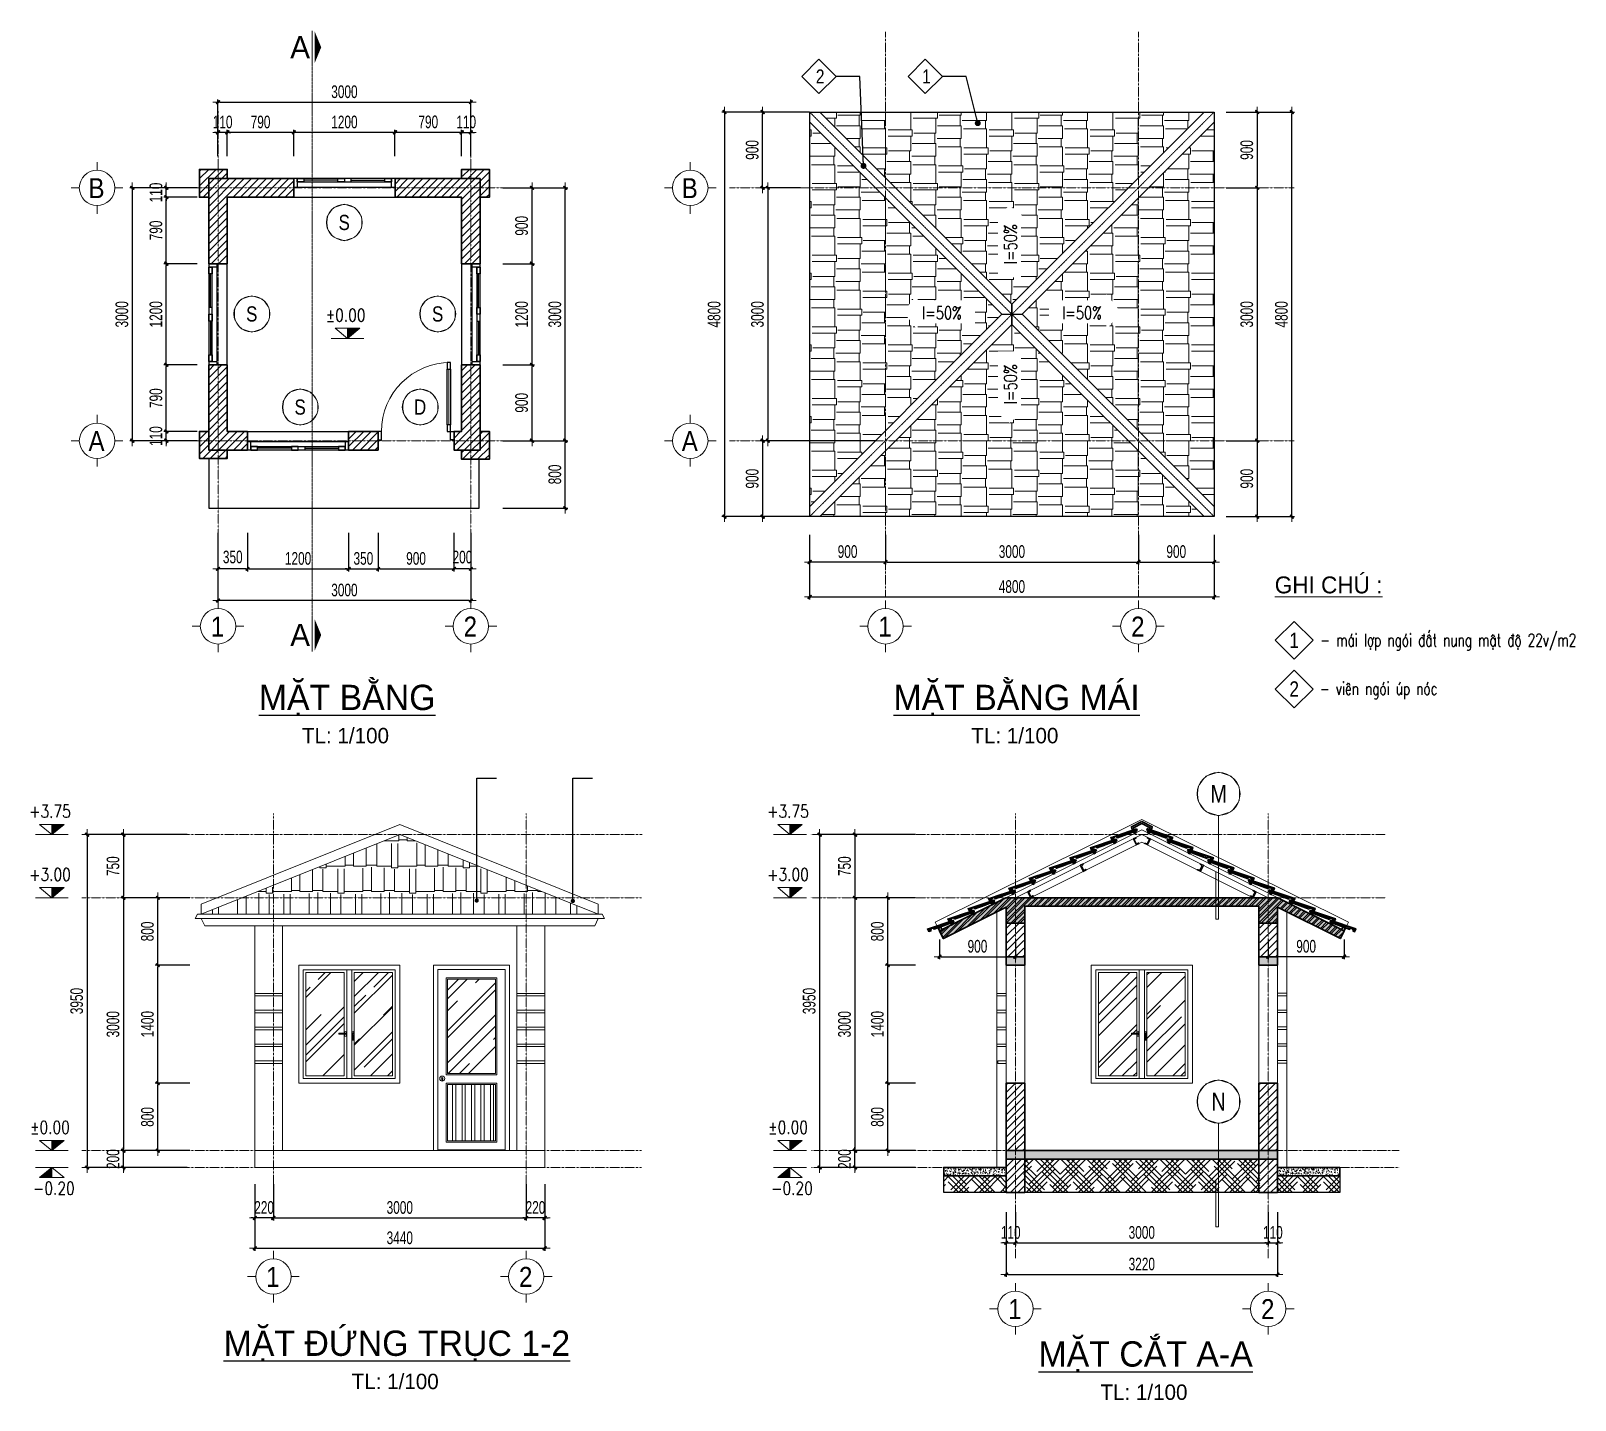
# Model space of a CAD drawing. Header units: millimetres. Extents: x 19378 to 228036, y -611253 to -529584.
# Drawn here: x 164389 to 182711, y -545830 to -529584 of the extents above; entities that cross this region are included whole.
import ezdxf
from ezdxf.enums import TextEntityAlignment as Align

# ---------------------------------------------------------------- set-up
doc = ezdxf.new("R2010")
doc.units = ezdxf.units.MM
doc.header["$MEASUREMENT"] = 0
doc.header["$PDMODE"] = 32
doc.linetypes.add('CENTER', pattern=[2, 1.25, -0.25, 0.25, -0.25])
doc.linetypes.add('HIDDEN', pattern=[0.375, 0.25, -0.125])
doc.layers.get('Defpoints').update_dxf_attribs({"color": 1})
for name, color, linetype in [('(KT.HATCH)', 8, 'Continuous'), ('(KT.KLPHU1)', 5, 'Continuous'), ('9', 9, 'Continuous'), ('Kichthuoc', 9, 'Continuous')]:
    doc.layers.add(name, color=color, linetype=linetype)
for name, color, linetype, lineweight in [('(KT.NETMANH)', 8, 'Continuous', 15), ('250 HACH', 250, 'Continuous', 5), ('Bao', 2, 'Continuous', 0), ('cat2', 22, 'Continuous', 30), ('CTR-THAY', 4, 'Continuous', 25), ('d', 8, 'Continuous', 15), ('hatch1', 136, 'Continuous', 9), ('ISO', 153, 'Continuous', 13), ('LC Dim', 8, 'Continuous', 18), ('LC Hatch', 252, 'Continuous', 9), ('LC Hatch @ 1', 252, 'Continuous', 9), ('LC ISO', 153, 'Continuous', 13), ('LC Khac', 4, 'Continuous', 9), ('LC MANH DUT', 35, 'HIDDEN', 5), ('LC Net dam 1', 30, 'Continuous', 30), ('LC Net manh', 236, 'Continuous', 5), ('LC Net thay', 7, 'Continuous', 25), ('LC Text1', 3, 'Continuous', 20), ('LC Text2', 7, 'Continuous', 25), ('noithat', 125, 'Continuous', 9), ('Text', 7, 'Continuous', 20), ('thay1', 63, 'Continuous', 20), ('TRUC', 251, 'CENTER', 5), ('v THAY', 9, 'Continuous', 18), ('v-KICHTHUOC', 8, 'Continuous', 18), ('v-MANH', 147, 'Continuous', 5), ('v-NOITHAT', 35, 'Continuous', 5)]:
    doc.layers.add(name, color=color, linetype=linetype, lineweight=lineweight)
doc.styles.add('General text 2', font='arial.ttf')
doc.styles.add('HOATBIF', font='hoatbif.shx', dxfattribs={"width": 0.7})
doc.styles.add('LC 1', font='VHAVANB_1.TTF')
doc.styles.add('LC 3', font='vnsimli.shx', dxfattribs={"width": 0.75})
doc.styles.add('T1', font='Vnsimli.shx', dxfattribs={"width": 0.8})
doc.styles.add('T2', font='VHARIAL_1.TTF', dxfattribs={"width": 0.8})
doc.styles.add('VNCC-COM', font='VHAVAN_1.TTF', dxfattribs={"width": 0.75})
doc.dimstyles.new('1-100', dxfattribs={"dimscale": 100, "dimtxt": 2.5, "dimasz": 0.35, "dimexe": 0.5, "dimexo": 0, "dimgap": 0.8, "dimtad": 1, "dimdec": 0, "dimzin": 0, "dimdsep": 46, "dimtxsty": 'HOATBIF', "dimblk1": 'DOT', "dimblk2": 'DOT', "dimsah": 1, "dimcen": -1, "dimdle": 1, "dimclrd": 256, "dimclre": 256, "dimclrt": 4, "dimadec": 3, "dimazin": 2, "dimtfac": 0.333333, "dimtdec": 0, "dimtix": 1, "dimtmove": 2, "dimatfit": 3, "dimldrblk": 'DOT', "dimfxl": 1, "dimtvp": 0.833333, "dimtolj": 1, "dimtzin": 0, "dimarcsym": 0})
doc.dimstyles.new('D1-100$7', dxfattribs={"dimscale": 100, "dimtxt": 2.5, "dimasz": 2.7, "dimexe": 0.18, "dimexo": 0, "dimgap": 1, "dimtad": 1, "dimdec": 0, "dimrnd": 1, "dimzin": 0, "dimdsep": 46, "dimtxsty": 'T1', "dimblk2": 'LTT1', "dimsah": 1, "dimcen": 100, "dimclrd": 256, "dimclre": 256, "dimclrt": 7, "dimaunit": 1, "dimadec": 3, "dimazin": 0, "dimtfac": 1, "dimtdec": 0, "dimtix": 1, "dimtmove": 2, "dimatfit": 3, "dimldrblk": 'DOTSMALL', "dimfxl": 1, "dimtolj": 1, "dimtzin": 0, "dimarcsym": 1})
doc.dimstyles.new('mb', dxfattribs={"dimscale": 71, "dimtxt": 2.5, "dimasz": 0.35, "dimexe": 0.5, "dimexo": 0, "dimgap": 0.8, "dimtad": 1, "dimdec": 0, "dimzin": 0, "dimdsep": 46, "dimtxsty": 'HOATBIF', "dimblk1": 'DOT', "dimblk2": 'DOT', "dimsah": 1, "dimcen": -1, "dimdle": 1, "dimclrd": 256, "dimclre": 256, "dimclrt": 4, "dimadec": 3, "dimazin": 2, "dimtfac": 0.333333, "dimtdec": 0, "dimtix": 1, "dimtmove": 2, "dimatfit": 3, "dimldrblk": 'DOT', "dimfxl": 1, "dimtvp": 0.833333, "dimtolj": 1, "dimtzin": 0, "dimarcsym": 0})
pattern_1 = [(90, (-24372.66, -770984.36), (-300, 637.5), [150, -125, 175, -75, 225, -100]), (90, (-24385.16, -770834.36), (-300, 637.5), [125, -475, 100, -150]), (90, (-24353.9, -770534.36), (-300, 637.5), [75, -775]), (180, (-24372.66, -770984.36), (-300, -212.5), [287.5, -912.5]), (180, (-24372.66, -770834.36), (-300, -212.5), [281.25, -918.75]), (180, (-24372.66, -770709.36), (-300, -212.5), [262.5, -937.5]), (180, (-24353.91, -770534.36), (-300, -212.5), [287.5, -912.5]), (180, (-24353.91, -770459.36), (-300, -212.5), [287.5, -912.5]), (180, (-24372.66, -770234.36), (-300, -212.5), [275, -925])]

msp = doc.modelspace()

# ---------------------------------------------------------------- texts
at = {"ltscale": 2, "style": 'LC 1'}
for p in [(167583.6, -529778.4), (167583.6, -536751.8)]:
    msp.add_attdef('A', text='A', height=264, dxfattribs=at).set_placement(p, align=Align.MIDDLE_CENTER)
at = {"layer": 'LC Text1', "ltscale": 0.2, "style": 'LC 1', "width": 0.9}
for s, p in [('b', (165167.7, -531639.7)), ('b', (172206.7, -531639.7)), ('a', (165167.7, -534639.7)), ('a', (172206.7, -534639.7)), ('1', (166603.2, -536841.2)), ('2', (169603.2, -536841.2)), ('1', (174523.1, -536841.2)), ('2', (177523.1, -536841.2)), ('1', (167260, -544556.9)), ('2', (170260, -544556.9)), ('1', (176064.2, -544939.4)), ('2', (179064.2, -544939.4))]:
    msp.add_text(s, height=236.7, dxfattribs=at).set_placement(p, align=Align.BOTTOM_CENTER)
at = {"layer": 'LC Text1', "color": 3, "style": 'LC 3', "width": 0.7}
for s, p in [('- m¸i lîp ngãi ®Êt nung mËt ®é 22v/m2', (179687.3, -536886.9)), ('- viªn ngãi óp nãc', (179683.4, -537462.6))]:
    msp.add_text(s, height=150, dxfattribs=at).set_placement(p)
at = {"layer": 'Text', "color": 7, "style": 'VNCC-COM'}
msp.add_text('%%Ughi chó :', height=200, dxfattribs=at).set_placement((179147.2, -536257.7))

# ---------------------------------------------------------------- blocks, each defined once
blk = doc.blocks.new('sc 1200')
at = {"layer": '(KT.KLPHU1)'}
for p, q in [((1195, -160), (75, -160)), ((555, -180), (155, -180)), ((715, -180), (1115, -180))]:
    blk.add_line(p, q, dxfattribs=at)
for points in [[(35, 20), (35, -200), (1235, -200), (1235, 20)], [(35, -100), (35, -200), (1235, -200), (1235, -100)], [(75, -100), (75, -200), (1195, -200), (1195, -100)], [(75, -200), (75, -160), (155, -160), (155, -200)], [(635, -200), (635, -160), (555, -160), (555, -200)], [(635, -200), (635, -160), (715, -160), (715, -200)], [(1115, -200), (1115, -160), (1195, -160), (1195, -200)]]:
    blk.add_lwpolyline(points, close=True, dxfattribs=at)
blk = doc.blocks.new('cd 900')
at = {"layer": '(KT.KLPHU1)'}
for points in [[(40, 820), (80, 820), (80, 740), (40, 740)], [(80, 740), (40, 740), (40, 80), (80, 80)], [(40, 0), (0, 0), (0, -100), (40, -100)], [(40, 80), (80, 80), (80, 0), (40, 0)], [(860, 0), (900, 0), (900, -100), (860, -100)]]:
    blk.add_lwpolyline(points, close=True, dxfattribs=at)
at = {"layer": '(KT.NETMANH)'}
blk.add_line((60, 740), (60, 80), dxfattribs=at)
blk.add_arc((40, 0), 820, 0, 90, dxfattribs=at)
blk = doc.blocks.new('DOT')
at = {"layer": 'LC Dim'}
blk.add_line((-3, 0), (3, 0), dxfattribs=at)
at = {"layer": 'LC Dim', "color": 4}
blk.add_line((-1, -1), (1, 1), dxfattribs=at)
blk.add_lwpolyline([(0.5, 1), (-1, -0.5), (-0.5, -1), (1, 0.5)], close=True, dxfattribs=at)
blk = doc.blocks.new('*D267')
at = {"layer": 'Defpoints', "color": 0, "ltscale": 2, "transparency": 16777216}
for p in [(166959, -535541), (168159, -535541), (168159, -535967)]:
    blk.add_point(p, dxfattribs=at)
at = {"layer": 'LC Dim', "lineweight": -2, "ltscale": 2, "transparency": 16777216}
for p, q in [((166959, -535541), (166959, -535997)), ((168159, -535541), (168159, -535997)), ((166980, -535967), (168138, -535967))]:
    blk.add_line(p, q, dxfattribs=at)
at = {"layer": 'LC Dim', "lineweight": -2, "ltscale": 2, "transparency": 16777216, "xscale": 21, "yscale": 21, "zscale": 21, "rotation": 180}
blk.add_blockref('DOT', (166959, -535967), dxfattribs=at)
at = {"layer": 'LC Dim', "lineweight": -2, "ltscale": 2, "transparency": 16777216, "xscale": 21, "yscale": 21, "zscale": 21}
blk.add_blockref('DOT', (168159, -535967), dxfattribs=at)
at = {"layer": 'LC Dim', "color": 4, "ltscale": 2, "transparency": 16777216, "insert": (167559, -535844), "char_height": 150, "attachment_point": 5, "style": 'HOATBIF'}
blk.add_mtext('\\A1;1200', dxfattribs=at)
blk = doc.blocks.new('*D268')
at = {"layer": 'Defpoints', "color": 0, "ltscale": 2, "transparency": 16777216}
for p in [(168159, -535541), (168509, -535541), (168509, -535967)]:
    blk.add_point(p, dxfattribs=at)
at = {"layer": 'LC Dim', "lineweight": -2, "ltscale": 2, "transparency": 16777216}
for p, q in [((168159, -535541), (168159, -535997)), ((168509, -535541), (168509, -535997)), ((168138, -535967), (168117, -535967)), ((168159, -535967), (168509, -535967)), ((168530, -535967), (168551, -535967))]:
    blk.add_line(p, q, dxfattribs=at)
at = {"layer": 'LC Dim', "lineweight": -2, "ltscale": 2, "transparency": 16777216, "xscale": 21, "yscale": 21, "zscale": 21}
blk.add_blockref('DOT', (168159, -535967), dxfattribs=at)
at = {"layer": 'LC Dim', "lineweight": -2, "ltscale": 2, "transparency": 16777216, "xscale": 21, "yscale": 21, "zscale": 21, "rotation": 180}
blk.add_blockref('DOT', (168509, -535967), dxfattribs=at)
at = {"layer": 'LC Dim', "color": 4, "ltscale": 2, "transparency": 16777216, "insert": (168334, -535844), "char_height": 150, "attachment_point": 5, "style": 'HOATBIF'}
blk.add_mtext('\\A1;350', dxfattribs=at)
blk = doc.blocks.new('*D269')
at = {"layer": 'Defpoints', "color": 0, "ltscale": 2, "transparency": 16777216}
for p in [(168509, -535541), (169409, -535541), (169409, -535967)]:
    blk.add_point(p, dxfattribs=at)
at = {"layer": 'LC Dim', "lineweight": -2, "ltscale": 2, "transparency": 16777216}
for p, q in [((168509, -535541), (168509, -535997)), ((169409, -535541), (169409, -535997)), ((168530, -535967), (169388, -535967))]:
    blk.add_line(p, q, dxfattribs=at)
at = {"layer": 'LC Dim', "lineweight": -2, "ltscale": 2, "transparency": 16777216, "xscale": 21, "yscale": 21, "zscale": 21, "rotation": 180}
blk.add_blockref('DOT', (168509, -535967), dxfattribs=at)
at = {"layer": 'LC Dim', "lineweight": -2, "ltscale": 2, "transparency": 16777216, "xscale": 21, "yscale": 21, "zscale": 21}
blk.add_blockref('DOT', (169409, -535967), dxfattribs=at)
at = {"layer": 'LC Dim', "color": 4, "ltscale": 2, "transparency": 16777216, "insert": (168959, -535844), "char_height": 150, "attachment_point": 5, "style": 'HOATBIF'}
blk.add_mtext('\\A1;900', dxfattribs=at)
blk = doc.blocks.new('*D270')
at = {"layer": 'Defpoints', "color": 0, "ltscale": 2, "transparency": 16777216}
for p in [(169987, -533547), (170335, -533547), (169987, -534447)]:
    blk.add_point(p, dxfattribs=at)
at = {"layer": 'LC Dim', "lineweight": -2, "ltscale": 2, "transparency": 16777216}
for p, q in [((169987, -533547), (170365, -533547)), ((170335, -534426), (170335, -533568)), ((169987, -534447), (170365, -534447))]:
    blk.add_line(p, q, dxfattribs=at)
at = {"layer": 'LC Dim', "lineweight": -2, "ltscale": 2, "transparency": 16777216, "xscale": 21, "yscale": 21, "zscale": 21}
for p, rotation in [((170335, -533547), 90), ((170335, -534447), 270)]:
    blk.add_blockref('DOT', p, dxfattribs=dict(at, rotation=rotation))
at = {"layer": 'LC Dim', "color": 4, "ltscale": 2, "transparency": 16777216, "insert": (170212, -533997), "char_height": 150, "attachment_point": 5, "rotation": 90, "style": 'HOATBIF'}
blk.add_mtext('\\A1;900', dxfattribs=at)
blk = doc.blocks.new('*D271')
at = {"layer": 'Defpoints', "color": 0, "ltscale": 2, "transparency": 16777216}
for p in [(169987, -532347), (170335, -532347), (169987, -533547)]:
    blk.add_point(p, dxfattribs=at)
at = {"layer": 'LC Dim', "lineweight": -2, "ltscale": 2, "transparency": 16777216}
for p, q in [((169987, -532347), (170365, -532347)), ((170335, -533526), (170335, -532368)), ((169987, -533547), (170365, -533547))]:
    blk.add_line(p, q, dxfattribs=at)
at = {"layer": 'LC Dim', "lineweight": -2, "ltscale": 2, "transparency": 16777216, "xscale": 21, "yscale": 21, "zscale": 21}
for p, rotation in [((170335, -532347), 90), ((170335, -533547), 270)]:
    blk.add_blockref('DOT', p, dxfattribs=dict(at, rotation=rotation))
at = {"layer": 'LC Dim', "color": 4, "ltscale": 2, "transparency": 16777216, "insert": (170212, -532947), "char_height": 150, "attachment_point": 5, "rotation": 90, "style": 'HOATBIF'}
blk.add_mtext('\\A1;1200', dxfattribs=at)
blk = doc.blocks.new('*D272')
at = {"layer": 'Defpoints', "color": 0, "ltscale": 2, "transparency": 16777216}
for p in [(169987, -531447), (170335, -531447), (169987, -532347)]:
    blk.add_point(p, dxfattribs=at)
at = {"layer": 'LC Dim', "lineweight": -2, "ltscale": 2, "transparency": 16777216}
for p, q in [((169987, -531447), (170365, -531447)), ((170335, -532326), (170335, -531468)), ((169987, -532347), (170365, -532347))]:
    blk.add_line(p, q, dxfattribs=at)
at = {"layer": 'LC Dim', "lineweight": -2, "ltscale": 2, "transparency": 16777216, "xscale": 21, "yscale": 21, "zscale": 21}
for p, rotation in [((170335, -531447), 90), ((170335, -532347), 270)]:
    blk.add_blockref('DOT', p, dxfattribs=dict(at, rotation=rotation))
at = {"layer": 'LC Dim', "color": 4, "ltscale": 2, "transparency": 16777216, "insert": (170212, -531897), "char_height": 150, "attachment_point": 5, "rotation": 90, "style": 'HOATBIF'}
blk.add_mtext('\\A1;900', dxfattribs=at)
blk = doc.blocks.new('*D273')
at = {"layer": 'Defpoints', "color": 0, "ltscale": 2, "transparency": 16777216}
for p in [(169987, -531447), (170729, -531447), (169987, -534447)]:
    blk.add_point(p, dxfattribs=at)
at = {"layer": 'LC Dim', "lineweight": -2, "ltscale": 2, "transparency": 16777216}
for p, q in [((169987, -531447), (170759, -531447)), ((170729, -534426), (170729, -531468)), ((169987, -534447), (170759, -534447))]:
    blk.add_line(p, q, dxfattribs=at)
at = {"layer": 'LC Dim', "lineweight": -2, "ltscale": 2, "transparency": 16777216, "xscale": 21, "yscale": 21, "zscale": 21}
for p, rotation in [((170729, -531447), 90), ((170729, -534447), 270)]:
    blk.add_blockref('DOT', p, dxfattribs=dict(at, rotation=rotation))
at = {"layer": 'LC Dim', "color": 4, "ltscale": 2, "transparency": 16777216, "insert": (170606, -532947), "char_height": 150, "attachment_point": 5, "rotation": 90, "style": 'HOATBIF'}
blk.add_mtext('\\A1;3000', dxfattribs=at)
blk = doc.blocks.new('*D274')
at = {"layer": 'Defpoints', "color": 0, "ltscale": 2, "transparency": 16777216}
for p in [(166609, -535541), (169609, -535541), (166609, -536342)]:
    blk.add_point(p, dxfattribs=at)
at = {"layer": 'LC Dim', "lineweight": -2, "ltscale": 2, "transparency": 16777216}
for p, q in [((166609, -535541), (166609, -536372)), ((169609, -535541), (169609, -536372)), ((169588, -536342), (166630, -536342))]:
    blk.add_line(p, q, dxfattribs=at)
at = {"layer": 'LC Dim', "lineweight": -2, "ltscale": 2, "transparency": 16777216, "xscale": 21, "yscale": 21, "zscale": 21, "rotation": 180}
blk.add_blockref('DOT', (166609, -536342), dxfattribs=at)
at = {"layer": 'LC Dim', "lineweight": -2, "ltscale": 2, "transparency": 16777216, "xscale": 21, "yscale": 21, "zscale": 21}
blk.add_blockref('DOT', (169609, -536342), dxfattribs=at)
at = {"layer": 'LC Dim', "color": 4, "ltscale": 2, "transparency": 16777216, "insert": (168109, -536219), "char_height": 150, "attachment_point": 5, "style": 'HOATBIF'}
blk.add_mtext('\\A1;3000', dxfattribs=at)
blk = doc.blocks.new('*D275')
at = {"layer": 'Defpoints', "color": 0, "ltscale": 2, "transparency": 16777216}
for p in [(168709, -530788), (168709, -531071), (169499, -531071)]:
    blk.add_point(p, dxfattribs=at)
at = {"layer": 'LC Dim', "lineweight": -2, "ltscale": 2, "transparency": 16777216}
for p, q in [((168709, -531071), (168709, -530758)), ((169478, -530788), (168730, -530788)), ((169499, -531071), (169499, -530758))]:
    blk.add_line(p, q, dxfattribs=at)
at = {"layer": 'LC Dim', "lineweight": -2, "ltscale": 2, "transparency": 16777216, "xscale": 21, "yscale": 21, "zscale": 21, "rotation": 180}
blk.add_blockref('DOT', (168709, -530788), dxfattribs=at)
at = {"layer": 'LC Dim', "lineweight": -2, "ltscale": 2, "transparency": 16777216, "xscale": 21, "yscale": 21, "zscale": 21}
blk.add_blockref('DOT', (169499, -530788), dxfattribs=at)
at = {"layer": 'LC Dim', "color": 4, "ltscale": 2, "transparency": 16777216, "insert": (169104, -530665), "char_height": 150, "attachment_point": 5, "style": 'HOATBIF'}
blk.add_mtext('\\A1;790', dxfattribs=at)
blk = doc.blocks.new('*D276')
at = {"layer": 'Defpoints', "color": 0, "ltscale": 2, "transparency": 16777216}
for p in [(167509, -530789), (167509, -531071), (168709, -531071)]:
    blk.add_point(p, dxfattribs=at)
at = {"layer": 'LC Dim', "lineweight": -2, "ltscale": 2, "transparency": 16777216}
for p, q in [((167509, -531071), (167509, -530759)), ((168688, -530789), (167530, -530789)), ((168709, -531071), (168709, -530759))]:
    blk.add_line(p, q, dxfattribs=at)
at = {"layer": 'LC Dim', "lineweight": -2, "ltscale": 2, "transparency": 16777216, "xscale": 21, "yscale": 21, "zscale": 21, "rotation": 180}
blk.add_blockref('DOT', (167509, -530789), dxfattribs=at)
at = {"layer": 'LC Dim', "lineweight": -2, "ltscale": 2, "transparency": 16777216, "xscale": 21, "yscale": 21, "zscale": 21}
blk.add_blockref('DOT', (168709, -530789), dxfattribs=at)
at = {"layer": 'LC Dim', "color": 4, "ltscale": 2, "transparency": 16777216, "insert": (168109, -530666), "char_height": 150, "attachment_point": 5, "style": 'HOATBIF'}
blk.add_mtext('\\A1;1200', dxfattribs=at)
blk = doc.blocks.new('*D277')
at = {"layer": 'Defpoints', "color": 0, "ltscale": 2, "transparency": 16777216}
for p in [(166719, -530789), (166719, -531071), (167509, -531071)]:
    blk.add_point(p, dxfattribs=at)
at = {"layer": 'LC Dim', "lineweight": -2, "ltscale": 2, "transparency": 16777216}
for p, q in [((166719, -531071), (166719, -530759)), ((167488, -530789), (166740, -530789)), ((167509, -531071), (167509, -530759))]:
    blk.add_line(p, q, dxfattribs=at)
at = {"layer": 'LC Dim', "lineweight": -2, "ltscale": 2, "transparency": 16777216, "xscale": 21, "yscale": 21, "zscale": 21, "rotation": 180}
blk.add_blockref('DOT', (166719, -530789), dxfattribs=at)
at = {"layer": 'LC Dim', "lineweight": -2, "ltscale": 2, "transparency": 16777216, "xscale": 21, "yscale": 21, "zscale": 21}
blk.add_blockref('DOT', (167509, -530789), dxfattribs=at)
at = {"layer": 'LC Dim', "color": 4, "ltscale": 2, "transparency": 16777216, "insert": (167114, -530666), "char_height": 150, "attachment_point": 5, "style": 'HOATBIF'}
blk.add_mtext('\\A1;790', dxfattribs=at)
blk = doc.blocks.new('*D278')
at = {"layer": 'Defpoints', "color": 0, "ltscale": 2, "transparency": 16777216}
for p in [(169609, -530430), (166609, -531071), (169609, -531071)]:
    blk.add_point(p, dxfattribs=at)
at = {"layer": 'LC Dim', "lineweight": -2, "ltscale": 2, "transparency": 16777216}
for p, q in [((166609, -531071), (166609, -530400)), ((166630, -530430), (169588, -530430)), ((169609, -531071), (169609, -530400))]:
    blk.add_line(p, q, dxfattribs=at)
at = {"layer": 'LC Dim', "lineweight": -2, "ltscale": 2, "transparency": 16777216, "xscale": 21, "yscale": 21, "zscale": 21, "rotation": 180}
blk.add_blockref('DOT', (166609, -530430), dxfattribs=at)
at = {"layer": 'LC Dim', "lineweight": -2, "ltscale": 2, "transparency": 16777216, "xscale": 21, "yscale": 21, "zscale": 21}
blk.add_blockref('DOT', (169609, -530430), dxfattribs=at)
at = {"layer": 'LC Dim', "color": 4, "ltscale": 2, "transparency": 16777216, "insert": (168109, -530307), "char_height": 150, "attachment_point": 5, "style": 'HOATBIF'}
blk.add_mtext('\\A1;3000', dxfattribs=at)
blk = doc.blocks.new('*D279')
at = {"layer": 'Defpoints', "color": 0, "ltscale": 2, "transparency": 16777216}
for p in [(165996, -532347), (166360, -532347), (166360, -533547)]:
    blk.add_point(p, dxfattribs=at)
at = {"layer": 'LC Dim', "lineweight": -2, "ltscale": 2, "transparency": 16777216}
for p, q in [((166360, -532347), (165966, -532347)), ((165996, -533526), (165996, -532368)), ((166360, -533547), (165966, -533547))]:
    blk.add_line(p, q, dxfattribs=at)
at = {"layer": 'LC Dim', "lineweight": -2, "ltscale": 2, "transparency": 16777216, "xscale": 21, "yscale": 21, "zscale": 21}
for p, rotation in [((165996, -532347), 90), ((165996, -533547), 270)]:
    blk.add_blockref('DOT', p, dxfattribs=dict(at, rotation=rotation))
at = {"layer": 'LC Dim', "color": 4, "ltscale": 2, "transparency": 16777216, "insert": (165873, -532947), "char_height": 150, "attachment_point": 5, "rotation": 90, "style": 'HOATBIF'}
blk.add_mtext('\\A1;1200', dxfattribs=at)
blk = doc.blocks.new('*D280')
at = {"layer": 'Defpoints', "color": 0, "ltscale": 2, "transparency": 16777216}
for p in [(166360, -531447), (165592, -534447), (166360, -534447)]:
    blk.add_point(p, dxfattribs=at)
at = {"layer": 'LC Dim', "lineweight": -2, "ltscale": 2, "transparency": 16777216}
for p, q in [((166360, -531447), (165562, -531447)), ((165592, -531468), (165592, -534426)), ((166360, -534447), (165562, -534447))]:
    blk.add_line(p, q, dxfattribs=at)
at = {"layer": 'LC Dim', "lineweight": -2, "ltscale": 2, "transparency": 16777216, "xscale": 21, "yscale": 21, "zscale": 21}
for p, rotation in [((165592, -531447), 90), ((165592, -534447), 270)]:
    blk.add_blockref('DOT', p, dxfattribs=dict(at, rotation=rotation))
at = {"layer": 'LC Dim', "color": 4, "ltscale": 2, "transparency": 16777216, "insert": (165469, -532947), "char_height": 150, "attachment_point": 5, "rotation": 90, "style": 'HOATBIF'}
blk.add_mtext('\\A1;3000', dxfattribs=at)
blk = doc.blocks.new('*D281')
at = {"layer": 'Defpoints', "color": 0, "ltscale": 2, "transparency": 16777216}
for p in [(165996, -533547), (166360, -533547), (166360, -534337)]:
    blk.add_point(p, dxfattribs=at)
at = {"layer": 'LC Dim', "lineweight": -2, "ltscale": 2, "transparency": 16777216}
for p, q in [((166360, -533547), (165966, -533547)), ((165996, -534316), (165996, -533568)), ((166360, -534337), (165966, -534337))]:
    blk.add_line(p, q, dxfattribs=at)
at = {"layer": 'LC Dim', "lineweight": -2, "ltscale": 2, "transparency": 16777216, "xscale": 21, "yscale": 21, "zscale": 21}
for p, rotation in [((165996, -533547), 90), ((165996, -534337), 270)]:
    blk.add_blockref('DOT', p, dxfattribs=dict(at, rotation=rotation))
at = {"layer": 'LC Dim', "color": 4, "ltscale": 2, "transparency": 16777216, "insert": (165873, -533942), "char_height": 150, "attachment_point": 5, "rotation": 90, "style": 'HOATBIF'}
blk.add_mtext('\\A1;790', dxfattribs=at)
blk = doc.blocks.new('*D282')
at = {"layer": 'Defpoints', "color": 0, "ltscale": 2, "transparency": 16777216}
for p in [(165996, -531557), (166360, -531557), (166360, -532347)]:
    blk.add_point(p, dxfattribs=at)
at = {"layer": 'LC Dim', "lineweight": -2, "ltscale": 2, "transparency": 16777216}
for p, q in [((166360, -531557), (165966, -531557)), ((165996, -532326), (165996, -531578)), ((166360, -532347), (165966, -532347))]:
    blk.add_line(p, q, dxfattribs=at)
at = {"layer": 'LC Dim', "lineweight": -2, "ltscale": 2, "transparency": 16777216, "xscale": 21, "yscale": 21, "zscale": 21}
for p, rotation in [((165996, -531557), 90), ((165996, -532347), 270)]:
    blk.add_blockref('DOT', p, dxfattribs=dict(at, rotation=rotation))
at = {"layer": 'LC Dim', "color": 4, "ltscale": 2, "transparency": 16777216, "insert": (165873, -531952), "char_height": 150, "attachment_point": 5, "rotation": 90, "style": 'HOATBIF'}
blk.add_mtext('\\A1;790', dxfattribs=at)
blk = doc.blocks.new('*D283')
at = {"layer": 'Defpoints', "color": 0, "ltscale": 2, "transparency": 16777216}
for p in [(169409, -535541), (169609, -535541), (169409, -535967)]:
    blk.add_point(p, dxfattribs=at)
at = {"layer": 'LC Dim', "lineweight": -2, "ltscale": 2, "transparency": 16777216}
for p, q in [((169409, -535541), (169409, -535997)), ((169609, -535541), (169609, -535997)), ((169588, -535967), (169430, -535967))]:
    blk.add_line(p, q, dxfattribs=at)
at = {"layer": 'LC Dim', "lineweight": -2, "ltscale": 2, "transparency": 16777216, "xscale": 21, "yscale": 21, "zscale": 21, "rotation": 180}
blk.add_blockref('DOT', (169409, -535967), dxfattribs=at)
at = {"layer": 'LC Dim', "lineweight": -2, "ltscale": 2, "transparency": 16777216, "xscale": 21, "yscale": 21, "zscale": 21}
blk.add_blockref('DOT', (169609, -535967), dxfattribs=at)
at = {"layer": 'LC Dim', "color": 4, "ltscale": 2, "transparency": 16777216, "insert": (169509, -535828), "char_height": 150, "attachment_point": 5, "style": 'HOATBIF'}
blk.add_mtext('\\A1;200', dxfattribs=at)
blk = doc.blocks.new('*D284')
at = {"layer": 'Defpoints', "color": 0, "ltscale": 2, "transparency": 16777216}
for p in [(166609, -535541), (166959, -535541), (166609, -535967)]:
    blk.add_point(p, dxfattribs=at)
at = {"layer": 'LC Dim', "lineweight": -2, "ltscale": 2, "transparency": 16777216}
for p, q in [((166609, -535541), (166609, -535997)), ((166959, -535541), (166959, -535997)), ((166938, -535967), (166630, -535967))]:
    blk.add_line(p, q, dxfattribs=at)
at = {"layer": 'LC Dim', "lineweight": -2, "ltscale": 2, "transparency": 16777216, "xscale": 21, "yscale": 21, "zscale": 21, "rotation": 180}
blk.add_blockref('DOT', (166609, -535967), dxfattribs=at)
at = {"layer": 'LC Dim', "lineweight": -2, "ltscale": 2, "transparency": 16777216, "xscale": 21, "yscale": 21, "zscale": 21}
blk.add_blockref('DOT', (166959, -535967), dxfattribs=at)
at = {"layer": 'LC Dim', "color": 4, "ltscale": 2, "transparency": 16777216, "insert": (166784, -535827), "char_height": 150, "attachment_point": 5, "style": 'HOATBIF'}
blk.add_mtext('\\A1;350', dxfattribs=at)
blk = doc.blocks.new('*D285')
at = {"layer": 'Defpoints', "color": 0, "ltscale": 2, "transparency": 16777216}
for p in [(166609, -530789), (166609, -531071), (166719, -531071)]:
    blk.add_point(p, dxfattribs=at)
at = {"layer": 'LC Dim', "lineweight": -2, "ltscale": 2, "transparency": 16777216}
for p, q in [((166588, -530789), (166567, -530789)), ((166609, -531071), (166609, -530759)), ((166719, -530789), (166609, -530789)), ((166719, -531071), (166719, -530759)), ((166740, -530789), (166761, -530789))]:
    blk.add_line(p, q, dxfattribs=at)
at = {"layer": 'LC Dim', "lineweight": -2, "ltscale": 2, "transparency": 16777216, "xscale": 21, "yscale": 21, "zscale": 21}
blk.add_blockref('DOT', (166609, -530789), dxfattribs=at)
at = {"layer": 'LC Dim', "lineweight": -2, "ltscale": 2, "transparency": 16777216, "xscale": 21, "yscale": 21, "zscale": 21, "rotation": 180}
blk.add_blockref('DOT', (166719, -530789), dxfattribs=at)
at = {"layer": 'LC Dim', "color": 4, "ltscale": 2, "transparency": 16777216, "insert": (166664, -530666), "char_height": 150, "attachment_point": 5, "style": 'HOATBIF'}
blk.add_mtext('\\A1;110', dxfattribs=at)
blk = doc.blocks.new('*D286')
at = {"layer": 'Defpoints', "color": 0, "ltscale": 2, "transparency": 16777216}
for p in [(165996, -534337), (166331, -534337), (166331, -534447)]:
    blk.add_point(p, dxfattribs=at)
at = {"layer": 'LC Dim', "lineweight": -2, "ltscale": 2, "transparency": 16777216}
for p, q in [((166331, -534337), (165966, -534337)), ((166331, -534447), (165966, -534447)), ((165996, -534316), (165996, -534295)), ((165996, -534447), (165996, -534337)), ((165996, -534468), (165996, -534489))]:
    blk.add_line(p, q, dxfattribs=at)
at = {"layer": 'LC Dim', "lineweight": -2, "ltscale": 2, "transparency": 16777216, "xscale": 21, "yscale": 21, "zscale": 21}
for p, rotation in [((165996, -534337), 270), ((165996, -534447), 90)]:
    blk.add_blockref('DOT', p, dxfattribs=dict(at, rotation=rotation))
at = {"layer": 'LC Dim', "color": 4, "ltscale": 2, "transparency": 16777216, "insert": (165873, -534392), "char_height": 150, "attachment_point": 5, "rotation": 90, "style": 'HOATBIF'}
blk.add_mtext('\\A1;110', dxfattribs=at)
blk = doc.blocks.new('*D287')
at = {"layer": 'Defpoints', "color": 0, "ltscale": 2, "transparency": 16777216}
for p in [(165996, -531447), (166322, -531447), (166322, -531557)]:
    blk.add_point(p, dxfattribs=at)
at = {"layer": 'LC Dim', "lineweight": -2, "ltscale": 2, "transparency": 16777216}
for p, q in [((166322, -531447), (165966, -531447)), ((165996, -531426), (165996, -531405)), ((165996, -531557), (165996, -531447)), ((166322, -531557), (165966, -531557)), ((165996, -531578), (165996, -531599))]:
    blk.add_line(p, q, dxfattribs=at)
at = {"layer": 'LC Dim', "lineweight": -2, "ltscale": 2, "transparency": 16777216, "xscale": 21, "yscale": 21, "zscale": 21}
for p, rotation in [((165996, -531447), 270), ((165996, -531557), 90)]:
    blk.add_blockref('DOT', p, dxfattribs=dict(at, rotation=rotation))
at = {"layer": 'LC Dim', "color": 4, "ltscale": 2, "transparency": 16777216, "insert": (165873, -531502), "char_height": 150, "attachment_point": 5, "rotation": 90, "style": 'HOATBIF'}
blk.add_mtext('\\A1;110', dxfattribs=at)
blk = doc.blocks.new('*D288')
at = {"layer": 'Defpoints', "color": 0, "ltscale": 2, "transparency": 16777216}
for p in [(169987, -534447), (170729, -534447), (169987, -535247)]:
    blk.add_point(p, dxfattribs=at)
at = {"layer": 'LC Dim', "lineweight": -2, "ltscale": 2, "transparency": 16777216}
for p, q in [((169987, -534447), (170759, -534447)), ((170729, -535226), (170729, -534468)), ((169987, -535247), (170759, -535247))]:
    blk.add_line(p, q, dxfattribs=at)
at = {"layer": 'LC Dim', "lineweight": -2, "ltscale": 2, "transparency": 16777216, "xscale": 21, "yscale": 21, "zscale": 21}
for p, rotation in [((170729, -534447), 90), ((170729, -535247), 270)]:
    blk.add_blockref('DOT', p, dxfattribs=dict(at, rotation=rotation))
at = {"layer": 'LC Dim', "color": 4, "ltscale": 2, "transparency": 16777216, "insert": (170606, -534847), "char_height": 150, "attachment_point": 5, "rotation": 90, "style": 'HOATBIF'}
blk.add_mtext('\\A1;800', dxfattribs=at)
blk = doc.blocks.new('*D289')
at = {"layer": 'Defpoints', "color": 0, "ltscale": 2, "transparency": 16777216}
for p in [(169609, -530788), (169499, -531071), (169609, -531071)]:
    blk.add_point(p, dxfattribs=at)
at = {"layer": 'LC Dim', "lineweight": -2, "ltscale": 2, "transparency": 16777216}
for p, q in [((169478, -530788), (169457, -530788)), ((169499, -531071), (169499, -530758)), ((169499, -530788), (169609, -530788)), ((169609, -531071), (169609, -530758)), ((169630, -530788), (169651, -530788))]:
    blk.add_line(p, q, dxfattribs=at)
at = {"layer": 'LC Dim', "lineweight": -2, "ltscale": 2, "transparency": 16777216, "xscale": 21, "yscale": 21, "zscale": 21}
blk.add_blockref('DOT', (169499, -530788), dxfattribs=at)
at = {"layer": 'LC Dim', "lineweight": -2, "ltscale": 2, "transparency": 16777216, "xscale": 21, "yscale": 21, "zscale": 21, "rotation": 180}
blk.add_blockref('DOT', (169609, -530788), dxfattribs=at)
at = {"layer": 'LC Dim', "color": 4, "ltscale": 2, "transparency": 16777216, "insert": (169554, -530665), "char_height": 150, "attachment_point": 5, "style": 'HOATBIF'}
blk.add_mtext('\\A1;110', dxfattribs=at)
blk = doc.blocks.new('A$C1D592003')
at = {"layer": 'CTR-THAY'}
blk.add_lwpolyline([(0, 923), (923, 0), (0, -923), (-923, 0)], close=True, dxfattribs=at)
at = {"layer": 'Text', "style": 'T2', "width": 0.8}
blk.add_attdef('1', text='', height=1050, dxfattribs=at).set_placement((-27, 0), align=Align.MIDDLE_CENTER)
blk = doc.blocks.new('*D290')
at = {"layer": 'Defpoints', "color": 0, "ltscale": 2, "transparency": 16777216}
for p in [(173519, -531447), (173133, -534447), (174409, -534447)]:
    blk.add_point(p, dxfattribs=at)
at = {"layer": 'LC Dim', "lineweight": -2, "ltscale": 2, "transparency": 16777216}
for p, q in [((173519, -531447), (173103, -531447)), ((173133, -531468), (173133, -534426)), ((174409, -534447), (173103, -534447))]:
    blk.add_line(p, q, dxfattribs=at)
at = {"layer": 'LC Dim', "lineweight": -2, "ltscale": 2, "transparency": 16777216, "xscale": 21, "yscale": 21, "zscale": 21}
for p, rotation in [((173133, -531447), 90), ((173133, -534447), 270)]:
    blk.add_blockref('DOT', p, dxfattribs=dict(at, rotation=rotation))
at = {"layer": 'LC Dim', "color": 4, "ltscale": 2, "transparency": 16777216, "insert": (173010, -532947), "char_height": 150, "attachment_point": 5, "rotation": 90, "style": 'HOATBIF'}
blk.add_mtext('\\A1;3000', dxfattribs=at)
blk = doc.blocks.new('*D234')
at = {"layer": 'Defpoints', "color": 0, "ltscale": 2, "transparency": 16777216}
for p in [(178570, -530547), (178570, -531447), (178939, -531447)]:
    blk.add_point(p, dxfattribs=at)
at = {"layer": 'LC Dim', "lineweight": -2, "ltscale": 2, "transparency": 16777216}
for p, q in [((178570, -530547), (178969, -530547)), ((178939, -530568), (178939, -531426)), ((178570, -531447), (178969, -531447))]:
    blk.add_line(p, q, dxfattribs=at)
at = {"layer": 'LC Dim', "lineweight": -2, "ltscale": 2, "transparency": 16777216, "xscale": 21, "yscale": 21, "zscale": 21}
for p, rotation in [((178939, -530547), 90), ((178939, -531447), 270)]:
    blk.add_blockref('DOT', p, dxfattribs=dict(at, rotation=rotation))
at = {"layer": 'LC Dim', "color": 4, "ltscale": 2, "transparency": 16777216, "insert": (178816, -530997), "char_height": 150, "attachment_point": 5, "rotation": 90, "style": 'HOATBIF'}
blk.add_mtext('\\A1;900', dxfattribs=at)
blk = doc.blocks.new('*D235')
at = {"layer": 'Defpoints', "color": 0, "ltscale": 2, "transparency": 16777216}
for p in [(178570, -531447), (178570, -534447), (178939, -534447)]:
    blk.add_point(p, dxfattribs=at)
at = {"layer": 'LC Dim', "lineweight": -2, "ltscale": 2, "transparency": 16777216}
for p, q in [((178570, -531447), (178969, -531447)), ((178939, -531468), (178939, -534426)), ((178570, -534447), (178969, -534447))]:
    blk.add_line(p, q, dxfattribs=at)
at = {"layer": 'LC Dim', "lineweight": -2, "ltscale": 2, "transparency": 16777216, "xscale": 21, "yscale": 21, "zscale": 21}
for p, rotation in [((178939, -531447), 90), ((178939, -534447), 270)]:
    blk.add_blockref('DOT', p, dxfattribs=dict(at, rotation=rotation))
at = {"layer": 'LC Dim', "color": 4, "ltscale": 2, "transparency": 16777216, "insert": (178816, -532947), "char_height": 150, "attachment_point": 5, "rotation": 90, "style": 'HOATBIF'}
blk.add_mtext('\\A1;3000', dxfattribs=at)
blk = doc.blocks.new('*D236')
at = {"layer": 'Defpoints', "color": 0, "ltscale": 2, "transparency": 16777216}
for p in [(178570, -534447), (178570, -535347), (178939, -535347)]:
    blk.add_point(p, dxfattribs=at)
at = {"layer": 'LC Dim', "lineweight": -2, "ltscale": 2, "transparency": 16777216}
for p, q in [((178570, -534447), (178969, -534447)), ((178939, -534468), (178939, -535326)), ((178570, -535347), (178969, -535347))]:
    blk.add_line(p, q, dxfattribs=at)
at = {"layer": 'LC Dim', "lineweight": -2, "ltscale": 2, "transparency": 16777216, "xscale": 21, "yscale": 21, "zscale": 21}
for p, rotation in [((178939, -534447), 90), ((178939, -535347), 270)]:
    blk.add_blockref('DOT', p, dxfattribs=dict(at, rotation=rotation))
at = {"layer": 'LC Dim', "color": 4, "ltscale": 2, "transparency": 16777216, "insert": (178816, -534897), "char_height": 150, "attachment_point": 5, "rotation": 90, "style": 'HOATBIF'}
blk.add_mtext('\\A1;900', dxfattribs=at)
blk = doc.blocks.new('*D237')
at = {"layer": 'Defpoints', "color": 0, "ltscale": 2, "transparency": 16777216}
for p in [(178570, -530547), (179350, -530547), (178570, -535347)]:
    blk.add_point(p, dxfattribs=at)
at = {"layer": 'LC Dim', "lineweight": -2, "ltscale": 2, "transparency": 16777216}
for p, q in [((178570, -530547), (179380, -530547)), ((179350, -535326), (179350, -530568)), ((178570, -535347), (179380, -535347))]:
    blk.add_line(p, q, dxfattribs=at)
at = {"layer": 'LC Dim', "lineweight": -2, "ltscale": 2, "transparency": 16777216, "xscale": 21, "yscale": 21, "zscale": 21}
for p, rotation in [((179350, -530547), 90), ((179350, -535347), 270)]:
    blk.add_blockref('DOT', p, dxfattribs=dict(at, rotation=rotation))
at = {"layer": 'LC Dim', "color": 4, "ltscale": 2, "transparency": 16777216, "insert": (179227, -532947), "char_height": 150, "attachment_point": 5, "rotation": 90, "style": 'HOATBIF'}
blk.add_mtext('\\A1;4800', dxfattribs=at)
blk = doc.blocks.new('*D238')
at = {"layer": 'Defpoints', "color": 0, "ltscale": 2, "transparency": 16777216}
for p in [(174529, -535564), (177529, -535564), (177529, -535886)]:
    blk.add_point(p, dxfattribs=at)
at = {"layer": 'LC Dim', "lineweight": -2, "ltscale": 2, "transparency": 16777216}
for p, q in [((174529, -535564), (174529, -535916)), ((177529, -535564), (177529, -535916)), ((174550, -535886), (177508, -535886))]:
    blk.add_line(p, q, dxfattribs=at)
at = {"layer": 'LC Dim', "lineweight": -2, "ltscale": 2, "transparency": 16777216, "xscale": 21, "yscale": 21, "zscale": 21, "rotation": 180}
blk.add_blockref('DOT', (174529, -535886), dxfattribs=at)
at = {"layer": 'LC Dim', "lineweight": -2, "ltscale": 2, "transparency": 16777216, "xscale": 21, "yscale": 21, "zscale": 21}
blk.add_blockref('DOT', (177529, -535886), dxfattribs=at)
at = {"layer": 'LC Dim', "color": 4, "ltscale": 2, "transparency": 16777216, "insert": (176029, -535763), "char_height": 150, "attachment_point": 5, "style": 'HOATBIF'}
blk.add_mtext('\\A1;3000', dxfattribs=at)
blk = doc.blocks.new('*D239')
at = {"layer": 'Defpoints', "color": 0, "ltscale": 2, "transparency": 16777216}
for p in [(175960, -543601), (176070, -543601), (176070, -543964)]:
    blk.add_point(p, dxfattribs=at)
at = {"layer": 'LC Dim', "lineweight": -2, "ltscale": 2, "transparency": 16777216}
for p, q in [((175960, -543601), (175960, -543994)), ((176070, -543601), (176070, -543994)), ((175939, -543964), (175918, -543964)), ((175960, -543964), (176070, -543964)), ((176091, -543964), (176112, -543964))]:
    blk.add_line(p, q, dxfattribs=at)
at = {"layer": 'LC Dim', "lineweight": -2, "ltscale": 2, "transparency": 16777216, "xscale": 21, "yscale": 21, "zscale": 21}
blk.add_blockref('DOT', (175960, -543964), dxfattribs=at)
at = {"layer": 'LC Dim', "lineweight": -2, "ltscale": 2, "transparency": 16777216, "xscale": 21, "yscale": 21, "zscale": 21, "rotation": 180}
blk.add_blockref('DOT', (176070, -543964), dxfattribs=at)
at = {"layer": 'LC Dim', "color": 4, "ltscale": 2, "transparency": 16777216, "insert": (176015, -543841), "char_height": 150, "attachment_point": 5, "style": 'HOATBIF'}
blk.add_mtext('\\A1;110', dxfattribs=at)
blk = doc.blocks.new('*D240')
at = {"layer": 'Defpoints', "color": 0, "ltscale": 2, "transparency": 16777216}
for p in [(176070, -543601), (179070, -543601), (179070, -543964)]:
    blk.add_point(p, dxfattribs=at)
at = {"layer": 'LC Dim', "lineweight": -2, "ltscale": 2, "transparency": 16777216}
for p, q in [((176070, -543601), (176070, -543994)), ((179070, -543601), (179070, -543994)), ((176091, -543964), (179049, -543964))]:
    blk.add_line(p, q, dxfattribs=at)
at = {"layer": 'LC Dim', "lineweight": -2, "ltscale": 2, "transparency": 16777216, "xscale": 21, "yscale": 21, "zscale": 21, "rotation": 180}
blk.add_blockref('DOT', (176070, -543964), dxfattribs=at)
at = {"layer": 'LC Dim', "lineweight": -2, "ltscale": 2, "transparency": 16777216, "xscale": 21, "yscale": 21, "zscale": 21}
blk.add_blockref('DOT', (179070, -543964), dxfattribs=at)
at = {"layer": 'LC Dim', "color": 4, "ltscale": 2, "transparency": 16777216, "insert": (177570, -543841), "char_height": 150, "attachment_point": 5, "style": 'HOATBIF'}
blk.add_mtext('\\A1;3000', dxfattribs=at)
blk = doc.blocks.new('*D241')
at = {"layer": 'Defpoints', "color": 0, "ltscale": 2, "transparency": 16777216}
for p in [(179070, -543601), (179180, -543601), (179180, -543964)]:
    blk.add_point(p, dxfattribs=at)
at = {"layer": 'LC Dim', "lineweight": -2, "ltscale": 2, "transparency": 16777216}
for p, q in [((179070, -543601), (179070, -543994)), ((179180, -543601), (179180, -543994)), ((179049, -543964), (179028, -543964)), ((179070, -543964), (179180, -543964)), ((179201, -543964), (179222, -543964))]:
    blk.add_line(p, q, dxfattribs=at)
at = {"layer": 'LC Dim', "lineweight": -2, "ltscale": 2, "transparency": 16777216, "xscale": 21, "yscale": 21, "zscale": 21}
blk.add_blockref('DOT', (179070, -543964), dxfattribs=at)
at = {"layer": 'LC Dim', "lineweight": -2, "ltscale": 2, "transparency": 16777216, "xscale": 21, "yscale": 21, "zscale": 21, "rotation": 180}
blk.add_blockref('DOT', (179180, -543964), dxfattribs=at)
at = {"layer": 'LC Dim', "color": 4, "ltscale": 2, "transparency": 16777216, "insert": (179125, -543841), "char_height": 150, "attachment_point": 5, "style": 'HOATBIF'}
blk.add_mtext('\\A1;110', dxfattribs=at)
blk = doc.blocks.new('*D242')
at = {"layer": 'Defpoints', "color": 0, "ltscale": 2, "transparency": 16777216}
for p in [(175960, -543601), (179180, -543601), (179180, -544339)]:
    blk.add_point(p, dxfattribs=at)
at = {"layer": 'LC Dim', "lineweight": -2, "ltscale": 2, "transparency": 16777216}
for p, q in [((175960, -543601), (175960, -544369)), ((179180, -543601), (179180, -544369)), ((175981, -544339), (179159, -544339))]:
    blk.add_line(p, q, dxfattribs=at)
at = {"layer": 'LC Dim', "lineweight": -2, "ltscale": 2, "transparency": 16777216, "xscale": 21, "yscale": 21, "zscale": 21, "rotation": 180}
blk.add_blockref('DOT', (175960, -544339), dxfattribs=at)
at = {"layer": 'LC Dim', "lineweight": -2, "ltscale": 2, "transparency": 16777216, "xscale": 21, "yscale": 21, "zscale": 21}
blk.add_blockref('DOT', (179180, -544339), dxfattribs=at)
at = {"layer": 'LC Dim', "color": 4, "ltscale": 2, "transparency": 16777216, "insert": (177570, -544216), "char_height": 150, "attachment_point": 5, "style": 'HOATBIF'}
blk.add_mtext('\\A1;3220', dxfattribs=at)
blk = doc.blocks.new('*D243')
at = {"layer": 'Defpoints', "color": 0, "ltscale": 2, "transparency": 16777216}
for p in [(174166, -542870), (174885, -542870), (174885, -543070)]:
    blk.add_point(p, dxfattribs=at)
at = {"layer": 'LC Dim', "lineweight": -2, "ltscale": 2, "transparency": 16777216}
for p, q in [((174885, -542870), (174136, -542870)), ((174166, -542849), (174166, -542828)), ((174166, -543070), (174166, -542870)), ((174885, -543070), (174136, -543070)), ((174166, -543091), (174166, -543112))]:
    blk.add_line(p, q, dxfattribs=at)
at = {"layer": 'LC Dim', "lineweight": -2, "ltscale": 2, "transparency": 16777216, "xscale": 21, "yscale": 21, "zscale": 21}
for p, rotation in [((174166, -542870), 270), ((174166, -543070), 90)]:
    blk.add_blockref('DOT', p, dxfattribs=dict(at, rotation=rotation))
at = {"layer": 'LC Dim', "color": 4, "ltscale": 2, "transparency": 16777216, "insert": (174043, -542970), "char_height": 150, "attachment_point": 5, "rotation": 90, "style": 'HOATBIF'}
blk.add_mtext('\\A1;200', dxfattribs=at)
blk = doc.blocks.new('*D244')
at = {"layer": 'Defpoints', "color": 0, "ltscale": 2, "transparency": 16777216}
for p in [(174556, -542070), (174885, -542070), (174885, -542870)]:
    blk.add_point(p, dxfattribs=at)
at = {"layer": 'LC Dim', "lineweight": -2, "ltscale": 2, "transparency": 16777216}
for p, q in [((174885, -542070), (174526, -542070)), ((174556, -542849), (174556, -542091)), ((174885, -542870), (174526, -542870))]:
    blk.add_line(p, q, dxfattribs=at)
at = {"layer": 'LC Dim', "lineweight": -2, "ltscale": 2, "transparency": 16777216, "xscale": 21, "yscale": 21, "zscale": 21}
for p, rotation in [((174556, -542070), 90), ((174556, -542870), 270)]:
    blk.add_blockref('DOT', p, dxfattribs=dict(at, rotation=rotation))
at = {"layer": 'LC Dim', "color": 4, "ltscale": 2, "transparency": 16777216, "insert": (174433, -542470), "char_height": 150, "attachment_point": 5, "rotation": 90, "style": 'HOATBIF'}
blk.add_mtext('\\A1;800', dxfattribs=at)
blk = doc.blocks.new('*D245')
at = {"layer": 'Defpoints', "color": 0, "ltscale": 2, "transparency": 16777216}
for p in [(174556, -540669), (174885, -540669), (174885, -542070)]:
    blk.add_point(p, dxfattribs=at)
at = {"layer": 'LC Dim', "lineweight": -2, "ltscale": 2, "transparency": 16777216}
for p, q in [((174885, -540669), (174526, -540669)), ((174556, -542049), (174556, -540690)), ((174885, -542070), (174526, -542070))]:
    blk.add_line(p, q, dxfattribs=at)
at = {"layer": 'LC Dim', "lineweight": -2, "ltscale": 2, "transparency": 16777216, "xscale": 21, "yscale": 21, "zscale": 21}
for p, rotation in [((174556, -540669), 90), ((174556, -542070), 270)]:
    blk.add_blockref('DOT', p, dxfattribs=dict(at, rotation=rotation))
at = {"layer": 'LC Dim', "color": 4, "ltscale": 2, "transparency": 16777216, "insert": (174433, -541369), "char_height": 150, "attachment_point": 5, "rotation": 90, "style": 'HOATBIF'}
blk.add_mtext('\\A1;1400', dxfattribs=at)
blk = doc.blocks.new('*D246')
at = {"layer": 'Defpoints', "color": 0, "ltscale": 2, "transparency": 16777216}
for p in [(174556, -539870), (174885, -539870), (174885, -540669)]:
    blk.add_point(p, dxfattribs=at)
at = {"layer": 'LC Dim', "lineweight": -2, "ltscale": 2, "transparency": 16777216}
for p, q in [((174885, -539870), (174526, -539870)), ((174556, -540648), (174556, -539891)), ((174885, -540669), (174526, -540669))]:
    blk.add_line(p, q, dxfattribs=at)
at = {"layer": 'LC Dim', "lineweight": -2, "ltscale": 2, "transparency": 16777216, "xscale": 21, "yscale": 21, "zscale": 21}
for p, rotation in [((174556, -539870), 90), ((174556, -540669), 270)]:
    blk.add_blockref('DOT', p, dxfattribs=dict(at, rotation=rotation))
at = {"layer": 'LC Dim', "color": 4, "ltscale": 2, "transparency": 16777216, "insert": (174433, -540269), "char_height": 150, "attachment_point": 5, "rotation": 90, "style": 'HOATBIF'}
blk.add_mtext('\\A1;800', dxfattribs=at)
blk = doc.blocks.new('*D247')
at = {"layer": 'Defpoints', "color": 0, "ltscale": 2, "transparency": 16777216}
for p in [(174885, -539120), (174166, -539870), (174885, -539870)]:
    blk.add_point(p, dxfattribs=at)
at = {"layer": 'LC Dim', "lineweight": -2, "ltscale": 2, "transparency": 16777216}
for p, q in [((174885, -539120), (174136, -539120)), ((174166, -539141), (174166, -539849)), ((174885, -539870), (174136, -539870))]:
    blk.add_line(p, q, dxfattribs=at)
at = {"layer": 'LC Dim', "lineweight": -2, "ltscale": 2, "transparency": 16777216, "xscale": 21, "yscale": 21, "zscale": 21}
for p, rotation in [((174166, -539120), 90), ((174166, -539870), 270)]:
    blk.add_blockref('DOT', p, dxfattribs=dict(at, rotation=rotation))
at = {"layer": 'LC Dim', "color": 4, "ltscale": 2, "transparency": 16777216, "insert": (174043, -539495), "char_height": 150, "attachment_point": 5, "rotation": 90, "style": 'HOATBIF'}
blk.add_mtext('\\A1;750', dxfattribs=at)
blk = doc.blocks.new('*D248')
at = {"layer": 'Defpoints', "color": 0, "ltscale": 2, "transparency": 16777216}
for p in [(174885, -539870), (174166, -542870), (174885, -542870)]:
    blk.add_point(p, dxfattribs=at)
at = {"layer": 'LC Dim', "lineweight": -2, "ltscale": 2, "transparency": 16777216}
for p, q in [((174885, -539870), (174136, -539870)), ((174166, -539891), (174166, -542849)), ((174885, -542870), (174136, -542870))]:
    blk.add_line(p, q, dxfattribs=at)
at = {"layer": 'LC Dim', "lineweight": -2, "ltscale": 2, "transparency": 16777216, "xscale": 21, "yscale": 21, "zscale": 21}
for p, rotation in [((174166, -539870), 90), ((174166, -542870), 270)]:
    blk.add_blockref('DOT', p, dxfattribs=dict(at, rotation=rotation))
at = {"layer": 'LC Dim', "color": 4, "ltscale": 2, "transparency": 16777216, "insert": (174043, -541370), "char_height": 150, "attachment_point": 5, "rotation": 90, "style": 'HOATBIF'}
blk.add_mtext('\\A1;3000', dxfattribs=at)
blk = doc.blocks.new('*D249')
at = {"layer": 'Defpoints', "color": 0, "ltscale": 2, "transparency": 16777216}
for p in [(174885, -539120), (173747, -543070), (174885, -543070)]:
    blk.add_point(p, dxfattribs=at)
at = {"layer": 'LC Dim', "lineweight": -2, "ltscale": 2, "transparency": 16777216}
for p, q in [((174885, -539120), (173717, -539120)), ((173747, -539141), (173747, -543049)), ((174885, -543070), (173717, -543070))]:
    blk.add_line(p, q, dxfattribs=at)
at = {"layer": 'LC Dim', "lineweight": -2, "ltscale": 2, "transparency": 16777216, "xscale": 21, "yscale": 21, "zscale": 21}
for p, rotation in [((173747, -539120), 90), ((173747, -543070), 270)]:
    blk.add_blockref('DOT', p, dxfattribs=dict(at, rotation=rotation))
at = {"layer": 'LC Dim', "color": 4, "ltscale": 2, "transparency": 16777216, "insert": (173624, -541095), "char_height": 150, "attachment_point": 5, "rotation": 90, "style": 'HOATBIF'}
blk.add_mtext('\\A1;3950', dxfattribs=at)
blk = doc.blocks.new('Caodo1')
at = {"layer": 'LC Text1'}
blk.add_hatch(color=256, dxfattribs=at).paths.add_polyline_path([(0, 0), (243, 200), (0, 200)])
for p, q in [((324, 0), (-324, 0)), ((0, 0), (0, 200))]:
    blk.add_line(p, q, dxfattribs=at)
blk.add_lwpolyline([(-243, 200), (243, 200), (0, 0), (0, 0)], close=True, dxfattribs=at)
at = {"layer": 'LC Text1', "style": 'T1', "width": 0.8}
blk.add_attdef('%%P0,00', text='', height=250, dxfattribs=at).set_placement((-39, 460), align=Align.MIDDLE_CENTER)
blk = doc.blocks.new('*D250')
at = {"layer": 'Defpoints', "color": 0, "ltscale": 2, "transparency": 16777216}
for p in [(175170, -540363), (176070, -540363), (176070, -540569)]:
    blk.add_point(p, dxfattribs=at)
at = {"layer": 'LC Dim', "lineweight": -2, "ltscale": 2, "transparency": 16777216}
for p, q in [((175170, -540363), (175170, -540599)), ((176070, -540363), (176070, -540599)), ((175191, -540569), (176049, -540569))]:
    blk.add_line(p, q, dxfattribs=at)
at = {"layer": 'LC Dim', "lineweight": -2, "ltscale": 2, "transparency": 16777216, "xscale": 21, "yscale": 21, "zscale": 21, "rotation": 180}
blk.add_blockref('DOT', (175170, -540569), dxfattribs=at)
at = {"layer": 'LC Dim', "lineweight": -2, "ltscale": 2, "transparency": 16777216, "xscale": 21, "yscale": 21, "zscale": 21}
blk.add_blockref('DOT', (176070, -540569), dxfattribs=at)
at = {"layer": 'LC Dim', "color": 4, "ltscale": 2, "transparency": 16777216, "insert": (175620, -540446), "char_height": 150, "attachment_point": 5, "style": 'HOATBIF'}
blk.add_mtext('\\A1;900', dxfattribs=at)
blk = doc.blocks.new('*D251')
at = {"layer": 'Defpoints', "color": 0, "ltscale": 2, "transparency": 16777216}
for p in [(179070, -540363), (179970, -540363), (179070, -540569)]:
    blk.add_point(p, dxfattribs=at)
at = {"layer": 'LC Dim', "lineweight": -2, "ltscale": 2, "transparency": 16777216}
for p, q in [((179070, -540363), (179070, -540599)), ((179970, -540363), (179970, -540599)), ((179949, -540569), (179091, -540569))]:
    blk.add_line(p, q, dxfattribs=at)
at = {"layer": 'LC Dim', "lineweight": -2, "ltscale": 2, "transparency": 16777216, "xscale": 21, "yscale": 21, "zscale": 21, "rotation": 180}
blk.add_blockref('DOT', (179070, -540569), dxfattribs=at)
at = {"layer": 'LC Dim', "lineweight": -2, "ltscale": 2, "transparency": 16777216, "xscale": 21, "yscale": 21, "zscale": 21}
blk.add_blockref('DOT', (179970, -540569), dxfattribs=at)
at = {"layer": 'LC Dim', "color": 4, "ltscale": 2, "transparency": 16777216, "insert": (179520, -540446), "char_height": 150, "attachment_point": 5, "style": 'HOATBIF'}
blk.add_mtext('\\A1;900', dxfattribs=at)
blk = doc.blocks.new('B12')
at = {"layer": '250 HACH'}
h = blk.add_hatch(dxfattribs=at)
h.set_pattern_fill('ANSI31', color=256, scale=50, style=0)
h.set_pattern_definition([(45, (-132.9095, -386.371), (-4.41942, 4.41942), [])])
edge = h.paths.add_edge_path()
edge.add_line((-69, -290), (-106, -283))
edge.add_line((-106, -283), (-17, 28))
edge.add_line((-17, 28), (3, 23))
edge.add_line((3, 23), (1, 16))
edge.add_line((1, 16), (9, 11))
edge.add_line((9, 11), (7, 0))
edge.add_line((7, 0), (0, 0))
edge.add_line((0, 0), (-6, -34))
edge.add_line((-6, -34), (-54, -222))
edge.add_arc((-60, -243), 21.2, 74.6489, 264.4424)
edge.add_line((-62, -264), (-69, -290))
blk.add_line((-69, -290), (-106, -283))
blk.add_lwpolyline([(-69, -290), (-106, -283), (-17, 28), (3, 23), (1, 16), (9, 11), (7, 0), (0, 0), (-6, -34), (-54, -222, 1.089337), (-62, -264), (-69, -290)], format="xyb")
blk = doc.blocks.new('*D252')
at = {"layer": 'Defpoints', "color": 0, "ltscale": 2, "transparency": 16777216}
for p in [(173629, -535564), (174529, -535564), (173629, -535886)]:
    blk.add_point(p, dxfattribs=at)
at = {"layer": 'LC Dim', "lineweight": -2, "ltscale": 2, "transparency": 16777216}
for p, q in [((173629, -535564), (173629, -535916)), ((174529, -535564), (174529, -535916)), ((174508, -535886), (173650, -535886))]:
    blk.add_line(p, q, dxfattribs=at)
at = {"layer": 'LC Dim', "lineweight": -2, "ltscale": 2, "transparency": 16777216, "xscale": 21, "yscale": 21, "zscale": 21, "rotation": 180}
blk.add_blockref('DOT', (173629, -535886), dxfattribs=at)
at = {"layer": 'LC Dim', "lineweight": -2, "ltscale": 2, "transparency": 16777216, "xscale": 21, "yscale": 21, "zscale": 21}
blk.add_blockref('DOT', (174529, -535886), dxfattribs=at)
at = {"layer": 'LC Dim', "color": 4, "ltscale": 2, "transparency": 16777216, "insert": (174079, -535763), "char_height": 150, "attachment_point": 5, "style": 'HOATBIF'}
blk.add_mtext('\\A1;900', dxfattribs=at)
blk = doc.blocks.new('*D253')
at = {"layer": 'Defpoints', "color": 0, "ltscale": 2, "transparency": 16777216}
for p in [(177529, -535564), (178429, -535564), (178429, -535886)]:
    blk.add_point(p, dxfattribs=at)
at = {"layer": 'LC Dim', "lineweight": -2, "ltscale": 2, "transparency": 16777216}
for p, q in [((177529, -535564), (177529, -535916)), ((178429, -535564), (178429, -535916)), ((177550, -535886), (178408, -535886))]:
    blk.add_line(p, q, dxfattribs=at)
at = {"layer": 'LC Dim', "lineweight": -2, "ltscale": 2, "transparency": 16777216, "xscale": 21, "yscale": 21, "zscale": 21, "rotation": 180}
blk.add_blockref('DOT', (177529, -535886), dxfattribs=at)
at = {"layer": 'LC Dim', "lineweight": -2, "ltscale": 2, "transparency": 16777216, "xscale": 21, "yscale": 21, "zscale": 21}
blk.add_blockref('DOT', (178429, -535886), dxfattribs=at)
at = {"layer": 'LC Dim', "color": 4, "ltscale": 2, "transparency": 16777216, "insert": (177979, -535763), "char_height": 150, "attachment_point": 5, "style": 'HOATBIF'}
blk.add_mtext('\\A1;900', dxfattribs=at)
blk = doc.blocks.new('*D254')
at = {"layer": 'Defpoints', "color": 0, "ltscale": 2, "transparency": 16777216}
for p in [(173629, -535564), (178429, -535564), (178429, -536301)]:
    blk.add_point(p, dxfattribs=at)
at = {"layer": 'LC Dim', "lineweight": -2, "ltscale": 2, "transparency": 16777216}
for p, q in [((173629, -535564), (173629, -536331)), ((178429, -535564), (178429, -536331)), ((173650, -536301), (178408, -536301))]:
    blk.add_line(p, q, dxfattribs=at)
at = {"layer": 'LC Dim', "lineweight": -2, "ltscale": 2, "transparency": 16777216, "xscale": 21, "yscale": 21, "zscale": 21, "rotation": 180}
blk.add_blockref('DOT', (173629, -536301), dxfattribs=at)
at = {"layer": 'LC Dim', "lineweight": -2, "ltscale": 2, "transparency": 16777216, "xscale": 21, "yscale": 21, "zscale": 21}
blk.add_blockref('DOT', (178429, -536301), dxfattribs=at)
at = {"layer": 'LC Dim', "color": 4, "ltscale": 2, "transparency": 16777216, "insert": (176029, -536178), "char_height": 150, "attachment_point": 5, "style": 'HOATBIF'}
blk.add_mtext('\\A1;4800', dxfattribs=at)
blk = doc.blocks.new('*D291')
at = {"layer": 'Defpoints', "color": 0, "ltscale": 2, "transparency": 16777216}
for p in [(173071, -530547), (173629, -530547), (173457, -531447)]:
    blk.add_point(p, dxfattribs=at)
at = {"layer": 'LC Dim', "lineweight": -2, "ltscale": 2, "transparency": 16777216}
for p, q in [((173629, -530547), (173041, -530547)), ((173071, -531426), (173071, -530568)), ((173457, -531447), (173041, -531447))]:
    blk.add_line(p, q, dxfattribs=at)
at = {"layer": 'LC Dim', "lineweight": -2, "ltscale": 2, "transparency": 16777216, "xscale": 21, "yscale": 21, "zscale": 21}
for p, rotation in [((173071, -530547), 90), ((173071, -531447), 270)]:
    blk.add_blockref('DOT', p, dxfattribs=dict(at, rotation=rotation))
at = {"layer": 'LC Dim', "color": 4, "ltscale": 2, "transparency": 16777216, "insert": (172948, -530997), "char_height": 150, "attachment_point": 5, "rotation": 90, "style": 'HOATBIF'}
blk.add_mtext('\\A1;900', dxfattribs=at)
blk = doc.blocks.new('*D292')
at = {"layer": 'Defpoints', "color": 0, "ltscale": 2, "transparency": 16777216}
for p in [(173457, -534447), (173071, -535347), (173629, -535347)]:
    blk.add_point(p, dxfattribs=at)
at = {"layer": 'LC Dim', "lineweight": -2, "ltscale": 2, "transparency": 16777216}
for p, q in [((173457, -534447), (173041, -534447)), ((173071, -534468), (173071, -535326)), ((173629, -535347), (173041, -535347))]:
    blk.add_line(p, q, dxfattribs=at)
at = {"layer": 'LC Dim', "lineweight": -2, "ltscale": 2, "transparency": 16777216, "xscale": 21, "yscale": 21, "zscale": 21}
for p, rotation in [((173071, -534447), 90), ((173071, -535347), 270)]:
    blk.add_blockref('DOT', p, dxfattribs=dict(at, rotation=rotation))
at = {"layer": 'LC Dim', "color": 4, "ltscale": 2, "transparency": 16777216, "insert": (172948, -534897), "char_height": 150, "attachment_point": 5, "rotation": 90, "style": 'HOATBIF'}
blk.add_mtext('\\A1;900', dxfattribs=at)
blk = doc.blocks.new('*D255')
at = {"layer": 'Defpoints', "color": 0, "ltscale": 2, "transparency": 16777216}
for p in [(173457, -530547), (172619, -535347), (173457, -535347)]:
    blk.add_point(p, dxfattribs=at)
at = {"layer": 'LC Dim', "lineweight": -2, "ltscale": 2, "transparency": 16777216}
for p, q in [((173457, -530547), (172589, -530547)), ((172619, -530568), (172619, -535326)), ((173457, -535347), (172589, -535347))]:
    blk.add_line(p, q, dxfattribs=at)
at = {"layer": 'LC Dim', "lineweight": -2, "ltscale": 2, "transparency": 16777216, "xscale": 21, "yscale": 21, "zscale": 21}
for p, rotation in [((172619, -530547), 90), ((172619, -535347), 270)]:
    blk.add_blockref('DOT', p, dxfattribs=dict(at, rotation=rotation))
at = {"layer": 'LC Dim', "color": 4, "ltscale": 2, "transparency": 16777216, "insert": (172496, -532947), "char_height": 150, "attachment_point": 5, "rotation": 90, "style": 'HOATBIF'}
blk.add_mtext('\\A1;4800', dxfattribs=at)
blk = doc.blocks.new('*D256')
at = {"layer": 'Defpoints', "color": 0, "ltscale": 2, "transparency": 16777216}
for p in [(167266, -543268), (170266, -543268), (170266, -543668)]:
    blk.add_point(p, dxfattribs=at)
at = {"layer": 'LC Dim', "lineweight": -2, "ltscale": 2, "transparency": 16777216}
for p, q in [((167266, -543268), (167266, -543698)), ((170266, -543268), (170266, -543698)), ((167287, -543668), (170245, -543668))]:
    blk.add_line(p, q, dxfattribs=at)
at = {"layer": 'LC Dim', "lineweight": -2, "ltscale": 2, "transparency": 16777216, "xscale": 21, "yscale": 21, "zscale": 21, "rotation": 180}
blk.add_blockref('DOT', (167266, -543668), dxfattribs=at)
at = {"layer": 'LC Dim', "lineweight": -2, "ltscale": 2, "transparency": 16777216, "xscale": 21, "yscale": 21, "zscale": 21}
blk.add_blockref('DOT', (170266, -543668), dxfattribs=at)
at = {"layer": 'LC Dim', "color": 4, "ltscale": 2, "transparency": 16777216, "insert": (168766, -543545), "char_height": 150, "attachment_point": 5, "style": 'HOATBIF'}
blk.add_mtext('\\A1;3000', dxfattribs=at)
blk = doc.blocks.new('*D257')
at = {"layer": 'Defpoints', "color": 0, "ltscale": 2, "transparency": 16777216}
for p in [(165487, -542870), (166243, -542870), (166243, -543070)]:
    blk.add_point(p, dxfattribs=at)
at = {"layer": 'LC Dim', "lineweight": -2, "ltscale": 2, "transparency": 16777216}
for p, q in [((166243, -542870), (165457, -542870)), ((165487, -542849), (165487, -542828)), ((165487, -543070), (165487, -542870)), ((166243, -543070), (165457, -543070)), ((165487, -543091), (165487, -543112))]:
    blk.add_line(p, q, dxfattribs=at)
at = {"layer": 'LC Dim', "lineweight": -2, "ltscale": 2, "transparency": 16777216, "xscale": 21, "yscale": 21, "zscale": 21}
for p, rotation in [((165487, -542870), 270), ((165487, -543070), 90)]:
    blk.add_blockref('DOT', p, dxfattribs=dict(at, rotation=rotation))
at = {"layer": 'LC Dim', "color": 4, "ltscale": 2, "transparency": 16777216, "insert": (165364, -542970), "char_height": 150, "attachment_point": 5, "rotation": 90, "style": 'HOATBIF'}
blk.add_mtext('\\A1;200', dxfattribs=at)
blk = doc.blocks.new('*D258')
at = {"layer": 'Defpoints', "color": 0, "ltscale": 2, "transparency": 16777216}
for p in [(165895, -542070), (166274, -542070), (166274, -542870)]:
    blk.add_point(p, dxfattribs=at)
at = {"layer": 'LC Dim', "lineweight": -2, "ltscale": 2, "transparency": 16777216}
for p, q in [((166274, -542070), (165865, -542070)), ((165895, -542849), (165895, -542091)), ((166274, -542870), (165865, -542870))]:
    blk.add_line(p, q, dxfattribs=at)
at = {"layer": 'LC Dim', "lineweight": -2, "ltscale": 2, "transparency": 16777216, "xscale": 21, "yscale": 21, "zscale": 21}
for p, rotation in [((165895, -542070), 90), ((165895, -542870), 270)]:
    blk.add_blockref('DOT', p, dxfattribs=dict(at, rotation=rotation))
at = {"layer": 'LC Dim', "color": 4, "ltscale": 2, "transparency": 16777216, "insert": (165772, -542470), "char_height": 150, "attachment_point": 5, "rotation": 90, "style": 'HOATBIF'}
blk.add_mtext('\\A1;800', dxfattribs=at)
blk = doc.blocks.new('*D259')
at = {"layer": 'Defpoints', "color": 0, "ltscale": 2, "transparency": 16777216}
for p in [(165895, -540669), (166274, -540669), (166274, -542070)]:
    blk.add_point(p, dxfattribs=at)
at = {"layer": 'LC Dim', "lineweight": -2, "ltscale": 2, "transparency": 16777216}
for p, q in [((166274, -540669), (165865, -540669)), ((165895, -542049), (165895, -540690)), ((166274, -542070), (165865, -542070))]:
    blk.add_line(p, q, dxfattribs=at)
at = {"layer": 'LC Dim', "lineweight": -2, "ltscale": 2, "transparency": 16777216, "xscale": 21, "yscale": 21, "zscale": 21}
for p, rotation in [((165895, -540669), 90), ((165895, -542070), 270)]:
    blk.add_blockref('DOT', p, dxfattribs=dict(at, rotation=rotation))
at = {"layer": 'LC Dim', "color": 4, "ltscale": 2, "transparency": 16777216, "insert": (165772, -541369), "char_height": 150, "attachment_point": 5, "rotation": 90, "style": 'HOATBIF'}
blk.add_mtext('\\A1;1400', dxfattribs=at)
blk = doc.blocks.new('*D260')
at = {"layer": 'Defpoints', "color": 0, "ltscale": 2, "transparency": 16777216}
for p in [(165895, -539870), (166274, -539870), (166274, -540669)]:
    blk.add_point(p, dxfattribs=at)
at = {"layer": 'LC Dim', "lineweight": -2, "ltscale": 2, "transparency": 16777216}
for p, q in [((166274, -539870), (165865, -539870)), ((165895, -540648), (165895, -539891)), ((166274, -540669), (165865, -540669))]:
    blk.add_line(p, q, dxfattribs=at)
at = {"layer": 'LC Dim', "lineweight": -2, "ltscale": 2, "transparency": 16777216, "xscale": 21, "yscale": 21, "zscale": 21}
for p, rotation in [((165895, -539870), 90), ((165895, -540669), 270)]:
    blk.add_blockref('DOT', p, dxfattribs=dict(at, rotation=rotation))
at = {"layer": 'LC Dim', "color": 4, "ltscale": 2, "transparency": 16777216, "insert": (165772, -540269), "char_height": 150, "attachment_point": 5, "rotation": 90, "style": 'HOATBIF'}
blk.add_mtext('\\A1;800', dxfattribs=at)
blk = doc.blocks.new('*D261')
at = {"layer": 'Defpoints', "color": 0, "ltscale": 2, "transparency": 16777216}
for p in [(166243, -539870), (165487, -542870), (166243, -542870)]:
    blk.add_point(p, dxfattribs=at)
at = {"layer": 'LC Dim', "lineweight": -2, "ltscale": 2, "transparency": 16777216}
for p, q in [((166243, -539870), (165457, -539870)), ((165487, -539891), (165487, -542849)), ((166243, -542870), (165457, -542870))]:
    blk.add_line(p, q, dxfattribs=at)
at = {"layer": 'LC Dim', "lineweight": -2, "ltscale": 2, "transparency": 16777216, "xscale": 21, "yscale": 21, "zscale": 21}
for p, rotation in [((165487, -539870), 90), ((165487, -542870), 270)]:
    blk.add_blockref('DOT', p, dxfattribs=dict(at, rotation=rotation))
at = {"layer": 'LC Dim', "color": 4, "ltscale": 2, "transparency": 16777216, "insert": (165364, -541370), "char_height": 150, "attachment_point": 5, "rotation": 90, "style": 'HOATBIF'}
blk.add_mtext('\\A1;3000', dxfattribs=at)
blk = doc.blocks.new('*D262')
at = {"layer": 'Defpoints', "color": 0, "ltscale": 2, "transparency": 16777216}
for p in [(166243, -539120), (165056, -543070), (166243, -543070)]:
    blk.add_point(p, dxfattribs=at)
at = {"layer": 'LC Dim', "lineweight": -2, "ltscale": 2, "transparency": 16777216}
for p, q in [((166243, -539120), (165026, -539120)), ((165056, -539141), (165056, -543049)), ((166243, -543070), (165026, -543070))]:
    blk.add_line(p, q, dxfattribs=at)
at = {"layer": 'LC Dim', "lineweight": -2, "ltscale": 2, "transparency": 16777216, "xscale": 21, "yscale": 21, "zscale": 21}
for p, rotation in [((165056, -539120), 90), ((165056, -543070), 270)]:
    blk.add_blockref('DOT', p, dxfattribs=dict(at, rotation=rotation))
at = {"layer": 'LC Dim', "color": 4, "ltscale": 2, "transparency": 16777216, "insert": (164933, -541095), "char_height": 150, "attachment_point": 5, "rotation": 90, "style": 'HOATBIF'}
blk.add_mtext('\\A1;3950', dxfattribs=at)
blk = doc.blocks.new('*D263')
at = {"layer": 'Defpoints', "color": 0, "ltscale": 2, "transparency": 16777216}
for p in [(167046, -543268), (167266, -543268), (167046, -543668)]:
    blk.add_point(p, dxfattribs=at)
at = {"layer": 'LC Dim', "lineweight": -2, "ltscale": 2, "transparency": 16777216}
for p, q in [((167046, -543268), (167046, -543698)), ((167266, -543268), (167266, -543698)), ((167025, -543668), (167004, -543668)), ((167266, -543668), (167046, -543668)), ((167287, -543668), (167308, -543668))]:
    blk.add_line(p, q, dxfattribs=at)
at = {"layer": 'LC Dim', "lineweight": -2, "ltscale": 2, "transparency": 16777216, "xscale": 21, "yscale": 21, "zscale": 21}
blk.add_blockref('DOT', (167046, -543668), dxfattribs=at)
at = {"layer": 'LC Dim', "lineweight": -2, "ltscale": 2, "transparency": 16777216, "xscale": 21, "yscale": 21, "zscale": 21, "rotation": 180}
blk.add_blockref('DOT', (167266, -543668), dxfattribs=at)
at = {"layer": 'LC Dim', "color": 4, "ltscale": 2, "transparency": 16777216, "insert": (167156, -543545), "char_height": 150, "attachment_point": 5, "style": 'HOATBIF'}
blk.add_mtext('\\A1;220', dxfattribs=at)
blk = doc.blocks.new('*D264')
at = {"layer": 'Defpoints', "color": 0, "ltscale": 2, "transparency": 16777216}
for p in [(166206, -539120), (165487, -539870), (166206, -539870)]:
    blk.add_point(p, dxfattribs=at)
at = {"layer": 'LC Dim', "lineweight": -2, "ltscale": 2, "transparency": 16777216}
for p, q in [((166206, -539120), (165457, -539120)), ((165487, -539141), (165487, -539849)), ((166206, -539870), (165457, -539870))]:
    blk.add_line(p, q, dxfattribs=at)
at = {"layer": 'LC Dim', "lineweight": -2, "ltscale": 2, "transparency": 16777216, "xscale": 21, "yscale": 21, "zscale": 21}
for p, rotation in [((165487, -539120), 90), ((165487, -539870), 270)]:
    blk.add_blockref('DOT', p, dxfattribs=dict(at, rotation=rotation))
at = {"layer": 'LC Dim', "color": 4, "ltscale": 2, "transparency": 16777216, "insert": (165364, -539495), "char_height": 150, "attachment_point": 5, "rotation": 90, "style": 'HOATBIF'}
blk.add_mtext('\\A1;750', dxfattribs=at)
blk = doc.blocks.new('LTT1')
at = {"layer": 'v-KICHTHUOC'}
for p, q in [((0, -1), (0, 1)), ((-1.5, 0), (1.5, 0))]:
    blk.add_line(p, q, dxfattribs=at)
at = {"layer": 'v-KICHTHUOC', "color": 2, "const_width": 0.25}
blk.add_lwpolyline([(-0.53, -0.53), (0.53, 0.53)], dxfattribs=at)
blk = doc.blocks.new('TTRUC')
at = {"layer": 'LC ISO'}
for p, q in [((0, 6.95), (0, 10.13)), ((-6.95, 0), (-10.13, 0)), ((6.95, 0), (10.13, 0)), ((0, -6.95), (0, -10.13))]:
    blk.add_line(p, q, dxfattribs=at)
at = {"layer": 'LC Net manh'}
blk.add_circle((0, 0), 6.95, dxfattribs=at)
blk = doc.blocks.new('*U224')
at = {"layer": 'Defpoints'}
blk.add_lwpolyline([(0, 4.25), (-2.5, 3.44), (-4.04, 1.31), (-4.04, -1.31), (-2.5, -3.44), (0, -4.25), (2.5, -3.44), (4.04, -1.31), (4.04, 1.31), (2.5, 3.44)], close=True, dxfattribs=at)
at = {"layer": 'LC Text1', "style": 'General text 2', "width": 0.8, "flags": 8}
blk.add_attdef('SYMBOL', text='', height=3.5, dxfattribs=at).set_placement((0, 0), align=Align.MIDDLE_CENTER)
blk.add_wipeout([(0, 4.25), (-2.5, 3.44), (-4.04, 1.31), (-4.04, -1.31), (-2.5, -3.44), (0, -4.25), (2.5, -3.44), (4.04, -1.31), (4.04, 1.31), (2.5, 3.44)]).dxf.layer = 'LC Net manh'
at = {"layer": 'LC ISO'}
blk.add_circle((0, 0), 4.25, dxfattribs=at)
blk = doc.blocks.new('TIEUDE1')
at = {"layer": 'LC Text2', "color": 7, "style": 'LC 1'}
blk.add_attdef('TIªU§Ò', text='', height=5, dxfattribs=at).set_placement((0, 0), align=Align.BOTTOM_CENTER)
blk.add_attdef('TL', text='', height=3, dxfattribs=at).set_placement((0, -2), align=Align.TOP_CENTER)
blk = doc.blocks.new('*D265')
at = {"layer": 'Defpoints', "color": 0, "ltscale": 2, "transparency": 16777216}
for p in [(167046, -543268), (170486, -543268), (170486, -544028)]:
    blk.add_point(p, dxfattribs=at)
at = {"layer": 'LC Dim', "lineweight": -2, "ltscale": 2, "transparency": 16777216}
for p, q in [((167046, -543268), (167046, -544058)), ((170486, -543268), (170486, -544058)), ((167067, -544028), (170465, -544028))]:
    blk.add_line(p, q, dxfattribs=at)
at = {"layer": 'LC Dim', "lineweight": -2, "ltscale": 2, "transparency": 16777216, "xscale": 21, "yscale": 21, "zscale": 21, "rotation": 180}
blk.add_blockref('DOT', (167046, -544028), dxfattribs=at)
at = {"layer": 'LC Dim', "lineweight": -2, "ltscale": 2, "transparency": 16777216, "xscale": 21, "yscale": 21, "zscale": 21}
blk.add_blockref('DOT', (170486, -544028), dxfattribs=at)
at = {"layer": 'LC Dim', "color": 4, "ltscale": 2, "transparency": 16777216, "insert": (168766, -543905), "char_height": 150, "attachment_point": 5, "style": 'HOATBIF'}
blk.add_mtext('\\A1;3440', dxfattribs=at)
blk = doc.blocks.new('*D266')
at = {"layer": 'Defpoints', "color": 0, "ltscale": 2, "transparency": 16777216}
for p in [(170266, -543268), (170486, -543268), (170266, -543668)]:
    blk.add_point(p, dxfattribs=at)
at = {"layer": 'LC Dim', "lineweight": -2, "ltscale": 2, "transparency": 16777216}
for p, q in [((170266, -543268), (170266, -543698)), ((170486, -543268), (170486, -543698)), ((170245, -543668), (170224, -543668)), ((170486, -543668), (170266, -543668)), ((170507, -543668), (170528, -543668))]:
    blk.add_line(p, q, dxfattribs=at)
at = {"layer": 'LC Dim', "lineweight": -2, "ltscale": 2, "transparency": 16777216, "xscale": 21, "yscale": 21, "zscale": 21}
blk.add_blockref('DOT', (170266, -543668), dxfattribs=at)
at = {"layer": 'LC Dim', "lineweight": -2, "ltscale": 2, "transparency": 16777216, "xscale": 21, "yscale": 21, "zscale": 21, "rotation": 180}
blk.add_blockref('DOT', (170486, -543668), dxfattribs=at)
at = {"layer": 'LC Dim', "color": 4, "ltscale": 2, "transparency": 16777216, "insert": (170376, -543545), "char_height": 150, "attachment_point": 5, "style": 'HOATBIF'}
blk.add_mtext('\\A1;220', dxfattribs=at)
blk = doc.blocks.new('A$C78C302B1')
at = {"layer": 'LC Hatch @ 1'}
h = blk.add_hatch(dxfattribs=at)
h.set_pattern_fill('AR-RROOF', color=256, scale=400, angle=45, style=0, double=1)
h.set_pattern_definition([(45, (-237986.34, -205075.93), (339.41125, 905.0967), [6000, -800, 2000, -400]), (45, (-237751.6, -204558.33), (-659.0235, 93.3381), [1200, -132, 2400, -300]), (45, (-238085.33, -204694.1), (1281.27749, 1660.28672), [3200, -560, 1600, -400])])
h.paths.add_polyline_path([(1114, -86), (660, -86), (660, -1314), (1114, -1314)])
h.paths.add_polyline_path([(540, -86), (86, -86), (86, -1314), (540, -1314)])
at = {"layer": 'LC ISO'}
for p, q in [((630, -54), (570, -54)), ((570, -1346), (630, -1346))]:
    blk.add_line(p, q, dxfattribs=at)
for points in [[(1200, 0), (0, 0), (0, -1400), (1200, -1400)], [(54, -54), (570, -54), (570, -1346), (54, -1346)], [(86, -86), (540, -86), (540, -1314), (86, -1314)], [(1146, -54), (630, -54), (630, -1346), (1146, -1346)], [(1114, -86), (660, -86), (660, -1314), (1114, -1314)]]:
    blk.add_lwpolyline(points, close=True, dxfattribs=at)
at = {"layer": 'v THAY', "ltscale": 0.2}
for p, q in [((536, -808), (482, -808)), ((536, -818), (482, -818)), ((540, -806), (537, -807)), ((540, -820), (537, -818)), ((555, -805), (541, -805)), ((555, -820), (541, -820)), ((638, -813), (638, -826)), ((638, -827), (640, -831)), ((640, -831), (640, -885)), ((650, -831), (650, -885)), ((652, -827), (651, -831)), ((653, -813), (653, -826))]:
    blk.add_line(p, q, dxfattribs=at)
for points in [[(543, -800), (543, -805)], [(543, -820), (543, -833)], [(566, -805), (566, -800)], [(566, -833), (566, -805)], [(634, -805), (634, -800)], [(634, -833), (634, -805)], [(657, -800), (657, -833)]]:
    blk.add_lwpolyline(points, dxfattribs=at)
for centre in [(555, -813), (645, -813)]:
    blk.add_circle(centre, 2.05, dxfattribs=at)
for centre, radius, start, end in [((482, -813), 5.09, 90, 270), ((536, -806), 1.4, 270, 297.1927), ((536, -819), 1.4, 62.8073, 90), ((541, -807), 1.4, 90, 117.1927), ((541, -819), 1.4, 242.8073, 270), ((555, -800), 11.3, 0, 180), ((555, -833), 11.3, 180, 0), ((555, -813), 9.72, 228.259, 131.741), ((555, -813), 7.25, 270, 90), ((645, -800), 11.3, 0, 180), ((645, -833), 11.3, 180, 243.1549), ((645, -813), 9.72, 318.259, 221.741), ((645, -813), 7.25, 0, 180), ((639, -826), 1.4, 180, 207.1927), ((639, -831), 1.4, 0, 27.1927), ((645, -885), 5.09, 180, 0), ((652, -831), 1.4, 152.8073, 180), ((645, -833), 11.3, 296.8451, 0), ((651, -826), 1.4, 332.8073, 0)]:
    blk.add_arc(centre, radius, start, end, dxfattribs=at)
blk = doc.blocks.new('ádasd')
at = {"layer": 'v-NOITHAT'}
blk.add_lwpolyline([(225304, -38286), (225304, -38299, -1), (225294, -38299), (225294, -38286)], format="xyb", dxfattribs=at)
blk.add_lwpolyline([(225301, -38275), (225301, -38284, -0.414214), (225299, -38286), (225299, -38286, -0.414214), (225297, -38284), (225297, -38275, -0.414214), (225299, -38273), (225299, -38273, -0.414214)], format="xyb", close=True, dxfattribs=at)
blk.add_lwpolyline([(225299, -38286), (225299, -38273)], dxfattribs=at)
for centre, radius in [((225299, -38284), 30.4), ((225299, -38279), 8.5)]:
    blk.add_circle(centre, radius, dxfattribs=at)
blk = doc.blocks.new('A$C22604FA7')
at = {"layer": 'LC Hatch', "ltscale": 2}
h = blk.add_hatch(dxfattribs=at)
h.set_pattern_fill('ANSI32', color=256, scale=300, angle=45)
h.set_pattern_definition([(90, (-226495.51, 36381.27), (-112.5, 2e-14), []), (90, (-226458.01, 36418.77), (-112.5, 2e-14), [])])
h.paths.add_polyline_path([(-735, -2585), (-165, -2585), (-165, -1915), (-735, -1915)])
at = {"layer": 'LC Hatch @ 1'}
h = blk.add_hatch(dxfattribs=at)
h.set_pattern_fill('AR-RROOF', color=256, scale=400, angle=45, style=0, double=1)
h.set_pattern_definition([(45, (-1097541.64, -137370.74), (339.41125, 905.09668), [6000, -800, 2000, -400]), (45, (-1097306.9, -136853.14), (-659.02352, 93.3381), [1200, -132, 2400, -300]), (45, (-1097640.64, -136988.9), (1281.27749, 1660.28672), [3200, -560, 1600, -400])])
h.paths.add_polyline_path([(-735, -1785), (-165, -1785), (-165, -1759), (-225, -1758), (-226, -1758), (-233, -1758), (-233, -1742), (-226, -1742), (-225, -1742), (-165, -1741), (-165, -665), (-735, -665)])
h.paths.add_polyline_path([(-735, -1915), (-165, -1915)])
at = {"layer": 'v THAY'}
for p, q in [((-900, -2700), (-900, -500)), ((0, -500), (-900, -500)), ((0, -2700), (0, -500)), ((-850, -2700), (-850, -550)), ((-850, -550), (-50, -550)), ((-750, -650), (-150, -650)), ((-750, -1800), (-750, -650)), ((-150, -650), (-150, -1800)), ((-50, -2700), (-50, -550)), ((-150, -1800), (-750, -1800)), ((-750, -2600), (-750, -1900)), ((-150, -1900), (-750, -1900)), ((-150, -1900), (-150, -2600)), ((-900, -2700), (-850, -2700)), ((-50, -2692), (-850, -2692)), ((-150, -2600), (-750, -2600))]:
    blk.add_line(p, q, dxfattribs=at)
at = {"layer": 'v-MANH'}
blk.add_line((-165, -1785), (-165, -665), dxfattribs=at)
blk.add_lwpolyline([(-165, -1785), (-735, -1785), (-735, -665), (-165, -665)], dxfattribs=at)
blk.add_lwpolyline([(-735, -1915), (-165, -1915), (-165, -2585), (-735, -2585)], close=True, dxfattribs=at)
at = {"layer": 'Bao'}
blk.add_blockref('ádasd', (-226095, 36438), dxfattribs=at)

# ---------------------------------------------------------------- dimensions: what is measured, and where the dimension line sits
at = {"layer": 'LC Dim', "ltscale": 2}
for base, p1, p2, angle, picture, middle in [((169609.3, -530430), (166609.3, -531071.1), (169609.3, -531071.1), 180, '*D278', (168109.3, -530307)), ((166609.3, -530788.6), (166719.3, -531071.1), (166609.3, -531071.1), 180, '*D285', (166664.3, -530665.6)), ((166719.3, -530788.6), (167509.3, -531071.1), (166719.3, -531071.1), 180, '*D277', (167114.3, -530665.6)), ((167509.3, -530788.6), (168709.3, -531071.1), (167509.3, -531071.1), 180, '*D276', (168109.3, -530665.6)), ((168709.3, -530787.5), (169499.4, -531071.1), (168709.3, -531071.1), 180, '*D275', (169104.4, -530664.5)), ((169609.3, -530787.5), (169499.4, -531071.1), (169609.3, -531071.1), 180, '*D289', (169554.4, -530664.5)), ((172619.4, -535347.1), (173457.5, -530547.1), (173457.5, -535347.1), 90, '*D255', (172496.4, -532947.1)), ((173071.5, -530547.1), (173457.5, -531447.1), (173629.3, -530547.1), 90, '*D291', (172948.5, -530997.1)), ((178939.1, -531447.1), (178569.6, -530547.1), (178569.6, -531447.1), 90, '*D234', (178816.1, -530997.1)), ((179350, -530547.1), (178569.6, -535347.1), (178569.6, -530547.1), 90, '*D237', (179227, -532947.1)), ((165996.3, -531447.1), (166322.1, -531557.1), (166322.1, -531447.1), 90, '*D287', (165873.3, -531502.1)), ((165591.7, -534447.1), (166360.5, -531447.1), (166360.5, -534447.1), 90, '*D280', (165468.7, -532947.1)), ((165996.3, -531557.1), (166360.5, -532347.1), (166360.5, -531557.1), 90, '*D282', (165873.3, -531952.1)), ((170335.3, -531447.1), (169987.2, -532347.1), (169987.2, -531447.1), 90, '*D272', (170212.3, -531897.1)), ((170728.5, -531447.1), (169987.2, -534447.1), (169987.2, -531447.1), 90, '*D273', (170605.5, -532947.1)), ((173133.3, -534447.1), (173519.3, -531447.1), (174409.1, -534447.1), 90, '*D290', (173010.3, -532947.1)), ((178939.1, -534447.1), (178569.6, -531447.1), (178569.6, -534447.1), 90, '*D235', (178816.1, -532947.1)), ((165996.3, -532347.1), (166360.5, -533547.1), (166360.5, -532347.1), 90, '*D279', (165873.3, -532947.1)), ((170335.3, -532347.1), (169987.2, -533547.1), (169987.2, -532347.1), 90, '*D271', (170212.3, -532947.1)), ((165996.3, -533547.1), (166360.5, -534337.1), (166360.5, -533547.1), 90, '*D281', (165873.3, -533942.1)), ((170335.3, -533547.1), (169987.2, -534447.1), (169987.2, -533547.1), 90, '*D270', (170212.3, -533997.1)), ((165996.3, -534337.1), (166330.5, -534447.1), (166330.5, -534337.1), 90, '*D286', (165873.3, -534392.1)), ((170728.5, -534447.1), (169987.2, -535247.1), (169987.2, -534447.1), 90, '*D288', (170605.5, -534847.1)), ((173071.5, -535347.1), (173457.5, -534447.1), (173629.3, -535347.1), 90, '*D292', (172948.5, -534897.1)), ((178939.1, -535347.1), (178569.6, -534447.1), (178569.6, -535347.1), 90, '*D236', (178816.1, -534897.1)), ((166609.3, -536342.2), (169609.3, -535541.2), (166609.3, -535541.2), 180, '*D274', (168109.3, -536219.2)), ((168159.3, -535967.2), (166959.3, -535541.2), (168159.3, -535541.2), 180, '*D267', (167559.3, -535844.2)), ((168509.3, -535967.2), (168159.3, -535541.2), (168509.3, -535541.2), 180, '*D268', (168334.3, -535844.2)), ((169409.3, -535967.2), (168509.3, -535541.2), (169409.3, -535541.2), 180, '*D269', (168959.3, -535844.2)), ((165056.5, -543069.6), (166242.8, -539119.6), (166242.8, -543069.6), 90, '*D262', (164933.5, -541094.6)), ((165486.7, -539869.6), (166205.8, -539119.6), (166205.8, -539869.6), 90, '*D264', (165363.7, -539494.6)), ((173747.1, -543069.6), (174885.3, -539119.6), (174885.3, -543069.6), 90, '*D249', (173624.1, -541094.6)), ((174166.3, -539869.6), (174885.3, -539119.6), (174885.3, -539869.6), 90, '*D247', (174043.3, -539494.6)), ((165486.7, -542869.6), (166242.8, -539869.6), (166242.8, -542869.6), 90, '*D261', (165363.7, -541369.6)), ((165895.1229, -539869.5519), (166274.4276, -540669.0665), (166274.4276, -539869.5519), 90, '*D260', (165772.1229, -540269.3092)), ((174166.3, -542869.6), (174885.3, -539869.6), (174885.3, -542869.6), 90, '*D248', (174043.3, -541369.6)), ((174555.8927, -539869.5519), (174885.2581, -540669.0665), (174885.2581, -539869.5519), 90, '*D246', (174432.8927, -540269.3092)), ((179070.4, -540569.1), (179970.4, -540362.9), (179070.4, -540362.9), 180, '*D251', (179520.4, -540446.1)), ((165895.1229, -540669.0665), (166274.4276, -542069.5581), (166274.4276, -540669.0665), 90, '*D259', (165772.1229, -541369.3123)), ((174555.8927, -540669.0665), (174885.2581, -542069.5581), (174885.2581, -540669.0665), 90, '*D245', (174432.8927, -541369.3123)), ((165895.1, -542069.6), (166274.4, -542869.6), (166274.4, -542069.6), 90, '*D258', (165772.1, -542469.6)), ((174555.9, -542069.6), (174885.3, -542869.6), (174885.3, -542069.6), 90, '*D244', (174432.9, -542469.6)), ((165486.7, -542869.6), (166242.8, -543069.6), (166242.8, -542869.6), 90, '*D257', (165363.7, -542969.6)), ((174166.3, -542869.6), (174885.3, -543069.6), (174885.3, -542869.6), 90, '*D243', (174043.3, -542969.6))]:
    dim = msp.add_linear_dim(base=base, p1=p1, p2=p2, angle=angle, dimstyle='1-100', override={"dimscale": 60}, dxfattribs=at)
    dim.commit()
    dim.dimension.update_dxf_attribs({"geometry": picture, "text_midpoint": middle})
for base, p1, p2, picture, middle in [((166609.3, -535967.2), (166959.3, -535541.2), (166609.3, -535541.2), '*D284', (166784.3, -535827.2)), ((169409.3, -535967.2), (169609.3, -535541.2), (169409.3, -535541.2), '*D283', (169509.3, -535828.2))]:
    dim = msp.add_linear_dim(base=base, p1=p1, p2=p2, angle=180, dimstyle='1-100', override={"dimscale": 60}, dxfattribs=at)
    dim.commit()
    dim.dimension.update_dxf_attribs({"geometry": picture, "text_midpoint": middle, "dimtype": 160})
for base, p1, p2, picture, middle in [((173629.3, -535886.5), (174529.3, -535563.6), (173629.3, -535563.6), '*D252', (174079.3, -535763.5)), ((178429.3, -536301.4), (173629.3, -535563.6), (178429.3, -535563.6), '*D254', (176029.3, -536178.4)), ((177529.3, -535886.5), (174529.3, -535563.6), (177529.3, -535563.6), '*D238', (176029.3, -535763.5)), ((178429.3, -535886.5), (177529.3, -535563.6), (178429.3, -535563.6), '*D253', (177979.3, -535763.5)), ((176070.4, -540569.1), (175170.4, -540362.9), (176070.4, -540362.9), '*D250', (175620.4, -540446.1)), ((167046.2, -543667.9), (167266.2, -543267.8), (167046.2, -543267.8), '*D263', (167156.2, -543544.9)), ((170486.2, -544027.9), (167046.2, -543267.8), (170486.2, -543267.8), '*D265', (168766.2, -543904.9)), ((170266.2, -543667.9), (167266.2, -543267.8), (170266.2, -543267.8), '*D256', (168766.2, -543544.9)), ((170266.2, -543667.9), (170486.2, -543267.8), (170266.2, -543267.8), '*D266', (170376.2, -543544.9)), ((176070.4, -543964.4), (175960.4, -543601.1), (176070.4, -543601.1), '*D239', (176015.4, -543841.4)), ((179180.4, -544339.4), (175960.4, -543601.1), (179180.4, -543601.1), '*D242', (177570.4, -544216.4)), ((179070.4, -543964.4), (176070.4, -543601.1), (179070.4, -543601.1), '*D240', (177570.4, -543841.4)), ((179180.4, -543964.4), (179070.4, -543601.1), (179180.4, -543601.1), '*D241', (179125.4, -543841.4))]:
    dim = msp.add_linear_dim(base=base, p1=p1, p2=p2, dimstyle='1-100', override={"dimscale": 60}, dxfattribs=at)
    dim.commit()
    dim.dimension.update_dxf_attribs({"geometry": picture, "text_midpoint": middle})

# ---------------------------------------------------------------- hatches: boundary and pattern name
at = {"layer": '(KT.HATCH)'}
h = msp.add_hatch(dxfattribs=at)
h.set_pattern_fill('BT-01', color=256, scale=10, style=0, pattern_type=2)
h.set_pattern_definition([(130, (179170.42, -540669.067), (-71.726, -6.2752), [7.5, -82.5]), (185, (179170.42, -540669.07), (13.8751, 75.2192), [6, -66]), (79.5486, (179164.444, -540669.59), (-57.851, 68.944), [6.374, -70.1142]), (133.8158, (179170.42, -540649.07), (-106.724, -16.552), [11.25, -123.75]), (83.3644, (179161.53, -540650.45), (-93.4663, 97.4118), [9.561, -105.1713]), (188.8158, (179170.42, -540649.07), (-93.4662, 97.412), [9, -99]), (159, (179160.42, -540654.067), (-59.6907, -40.2619), [7.5, -82.5]), (214, (179160.42, -540654.07), (-24.3315, 72.515), [6, -66]), (108.5486, (179155.45, -540657.42), (-84.0223, 32.253), [6.374, -70.1142]), (142.5, (179170.421, -540669.067), (-1.21599, 33.28939), [0, -65.2, 0, -67, 0, -66.25]), (172.5, (179170.42, -540669.067), (-26.30695, 39.44117), [0, -38.2, 0, -63.7, 0, -25.25]), (212.5, (179192.721, -540669.067), (-53.38224, -2.25549), [0, -25, 0, -78, 0, -103.5]), (222.5, (179202.72, -540669.067), (-58.3186, 10.0105), [0, -32.5, 0, -51.8, 0, -73.5]), (135, (179170.42, -540669.067), (30.05204, 30.05204), []), (135, (179170.42, -540656.817), (30.05204, 30.05204), [])])
h.paths.add_polyline_path([(178960.4, -540669.1), (179180.4, -540669.1), (179180.4, -540569.1), (178960.4, -540569.1)])
h.paths.add_polyline_path([(175960.4, -540669.1), (176180.4, -540669.1), (176180.4, -540569.1), (175960.4, -540569.1)])
h = msp.add_hatch(dxfattribs=at)
h.set_pattern_fill('BT-01', color=256, scale=10, style=0, pattern_type=2)
h.set_pattern_definition([(130, (179170.42, -542969.55), (-71.726, -6.2752), [7.5, -82.5]), (185, (179170.42, -542969.55), (13.8751, 75.2192), [6, -66]), (79.5486, (179164.444, -542970.075), (-57.851, 68.944), [6.374, -70.1142]), (133.8158, (179170.42, -542949.55), (-106.724, -16.552), [11.25, -123.75]), (83.3644, (179161.53, -542950.93), (-93.4663, 97.4118), [9.561, -105.1713]), (188.8158, (179170.42, -542949.55), (-93.4662, 97.412), [9, -99]), (159, (179160.42, -542954.55), (-59.6907, -40.2619), [7.5, -82.5]), (214, (179160.42, -542954.55), (-24.3315, 72.515), [6, -66]), (108.5486, (179155.45, -542957.91), (-84.0223, 32.253), [6.374, -70.1142]), (142.5, (179170.421, -542969.552), (-1.21599, 33.28939), [0, -65.2, 0, -67, 0, -66.25]), (172.5, (179170.42, -542969.552), (-26.30695, 39.44117), [0, -38.2, 0, -63.7, 0, -25.25]), (212.5, (179192.721, -542969.552), (-53.38224, -2.25549), [0, -25, 0, -78, 0, -103.5]), (222.5, (179202.72, -542969.55), (-58.3186, 10.0105), [0, -32.5, 0, -51.8, 0, -73.5]), (135, (179170.42, -542969.55), (30.05204, 30.05204), []), (135, (179170.42, -542957.3), (30.05204, 30.05204), [])])
h.paths.add_polyline_path([(179180.4, -542869.6), (178960.4, -542869.6), (178960.4, -542969.6), (179180.4, -542969.6)])
h.paths.add_polyline_path([(176180.4, -542869.6), (175960.4, -542869.6), (175960.4, -542969.6), (176180.4, -542969.6)])
h = msp.add_hatch(dxfattribs=at)
h.set_pattern_fill('AR-CONC', color=256, scale=10, style=0)
h.set_pattern_definition([(130, (178970.42, -542969.55), (-71.726, -6.2752), [7.5, -82.5]), (185, (178970.42, -542969.55), (13.8751, 75.2192), [6, -66]), (79.5486, (178964.444, -542970.075), (-57.851, 68.944), [6.374, -70.1142]), (133.8158, (178970.42, -542949.55), (-106.724, -16.552), [11.25, -123.75]), (83.3644, (178961.53, -542950.93), (-93.4663, 97.4118), [9.561, -105.1713]), (188.816, (178970.42, -542949.55), (-93.466, 97.412), [9, -99]), (159, (178960.42, -542954.55), (-59.6907, -40.2619), [7.5, -82.5]), (214, (178960.42, -542954.55), (-24.3315, 72.515), [6, -66]), (108.5486, (178955.45, -542957.91), (-84.0223, 32.253), [6.374, -70.1142]), (142.5, (178970.421, -542969.552), (-1.21599, 33.28939), [0, -65.2, 0, -67, 0, -66.25]), (172.5, (178970.42, -542969.552), (-26.30695, 39.44117), [0, -38.2, 0, -63.7, 0, -25.25]), (212.5, (178992.721, -542969.552), (-53.38224, -2.25549), [0, -25, 0, -78, 0, -103.5]), (222.5, (179002.72, -542969.55), (-58.3186, 10.0105), [0, -32.5, 0, -51.8, 0, -73.5])])
h.paths.add_polyline_path([(178960.4, -542869.6), (176180.4, -542869.6), (176180.4, -542969.6), (178960.4, -542969.6)])
h = msp.add_hatch(dxfattribs=at)
h.set_pattern_fill('AR-CONC', color=256, scale=10, style=0)
h.set_pattern_definition([(130, (175970.42, -543169.55), (-71.726, -6.275), [7.5, -82.5]), (185, (175970.42, -543169.55), (13.875, 75.219), [6, -66]), (79.549, (175964.444, -543170.075), (-57.851, 68.944), [6.374, -70.114]), (133.816, (175970.42, -543149.55), (-106.724, -16.552), [11.25, -123.75]), (83.364, (175961.53, -543150.93), (-93.466, 97.412), [9.561, -105.171]), (188.816, (175970.42, -543149.55), (-93.466, 97.412), [9, -99]), (159, (175960.42, -543154.55), (-59.6907, -40.262), [7.5, -82.5]), (214, (175960.42, -543154.55), (-24.3315, 72.515), [6, -66]), (108.549, (175955.45, -543157.91), (-84.022, 32.253), [6.374, -70.114]), (142.5, (175970.421, -543169.552), (-1.216, 33.2894), [0, -65.2, 0, -67, 0, -66.25]), (172.5, (175970.42, -543169.552), (-26.307, 39.4412), [0, -38.2, 0, -63.7, 0, -25.25]), (212.5, (175992.721, -543169.552), (-53.3822, -2.2555), [0, -25, 0, -78, 0, -103.5]), (222.5, (176002.72, -543169.55), (-58.3186, 10.0105), [0, -32.5, 0, -51.8, 0, -73.5])])
h.paths.add_polyline_path([(175960.4, -543069.6), (175220.4, -543069.6), (175220.4, -543169.6), (175960.4, -543169.6)])
h = msp.add_hatch(dxfattribs=at)
h.set_pattern_fill('AR-CONC', color=256, scale=10, style=0)
h.set_pattern_definition([(130, (179920.42, -543169.55), (-71.726, -6.275), [7.5, -82.5]), (185, (179920.42, -543169.55), (13.875, 75.219), [6, -66]), (79.549, (179914.444, -543170.075), (-57.851, 68.944), [6.374, -70.114]), (133.816, (179920.42, -543149.55), (-106.724, -16.552), [11.25, -123.75]), (83.364, (179911.53, -543150.93), (-93.466, 97.412), [9.561, -105.171]), (188.816, (179920.42, -543149.55), (-93.466, 97.412), [9, -99]), (159, (179910.42, -543154.55), (-59.6907, -40.262), [7.5, -82.5]), (214, (179910.42, -543154.55), (-24.3315, 72.515), [6, -66]), (108.549, (179905.45, -543157.91), (-84.022, 32.253), [6.374, -70.114]), (142.5, (179920.421, -543169.552), (-1.216, 33.2894), [0, -65.2, 0, -67, 0, -66.25]), (172.5, (179920.42, -543169.552), (-26.307, 39.4412), [0, -38.2, 0, -63.7, 0, -25.25]), (212.5, (179942.721, -543169.552), (-53.3822, -2.2555), [0, -25, 0, -78, 0, -103.5]), (222.5, (179952.72, -543169.55), (-58.3186, 10.0105), [0, -32.5, 0, -51.8, 0, -73.5])])
h.paths.add_polyline_path([(179920.4, -543069.6), (179180.4, -543069.6), (179180.4, -543169.6), (179920.4, -543169.6)])
at = {"layer": 'LC Hatch'}
h = msp.add_hatch(dxfattribs=at)
h.set_pattern_fill('AR-RSHKE', color=256, scale=25, angle=90, style=0)
h.set_pattern_definition(pattern_1)
h.paths.add_polyline_path([(178309.1, -530547.1), (173749.5, -530547.1), (176029.3, -532826.9)])
h = msp.add_hatch(dxfattribs=at)
h.set_pattern_fill('AR-RSHKE', color=256, scale=25, angle=90, style=0)
h.set_pattern_definition(pattern_1)
h.paths.add_polyline_path([(173629.3, -535226.9), (175909.1, -532947.1), (173629.3, -530667.3)])
h = msp.add_hatch(dxfattribs=at)
h.set_pattern_fill('AR-RSHKE', color=256, scale=25, angle=90, style=0)
h.set_pattern_definition(pattern_1)
h.paths.add_polyline_path([(178429.3, -535226.9), (178429.3, -530667.3), (176149.5, -532947.1)])
h = msp.add_hatch(dxfattribs=at)
h.set_pattern_fill('ANSI31', color=8, scale=500)
h.set_pattern_definition([(45, (171283.55, -555786.865), (-44.19417, 44.19417), [])])
h.paths.add_polyline_path([(166719.3, -531227.1), (166389.3, -531227.1), (166389.3, -531557.1), (166499.3, -531557.1), (166499.3, -531337.1), (166719.3, -531337.1)])
h.paths.add_polyline_path([(167509.3, -531337.1), (166499.3, -531337.1), (166499.3, -532347.1), (166719.3, -532347.1), (166719.3, -531557.1), (167509.3, -531557.1)])
h.paths.add_polyline_path([(169719.3, -531337.1), (168709.3, -531337.1), (168709.3, -531557.1), (169499.3, -531557.1), (169499.3, -532347.1), (169719.3, -532347.1)])
h.paths.add_polyline_path([(169829.3, -531227.1), (169509.3, -531227.1), (169509.3, -531337.1), (169719.3, -531337.1), (169719.3, -531557.1), (169829.3, -531557.1)])
h.paths.add_polyline_path([(169719.3, -533547.1), (169499.3, -533547.1), (169499.3, -534337.1), (169409.3, -534337.1), (169409.3, -534557.1), (169719.3, -534557.1)])
h.paths.add_polyline_path([(169829.3, -534337.1), (169719.3, -534337.1), (169719.3, -534557.1), (169499.3, -534557.1), (169499.3, -534667.1), (169829.3, -534667.1)])
h.paths.add_polyline_path([(168509.3, -534337.1), (168159.3, -534337.1), (168159.3, -534557.1), (168509.3, -534557.1)])
h.paths.add_polyline_path([(166959.3, -534337.1), (166719.3, -534337.1), (166719.3, -533547.1), (166499.3, -533547.1), (166499.3, -534557.1), (166959.3, -534557.1)])
h.paths.add_polyline_path([(166719.3, -534557.1), (166499.3, -534557.1), (166499.3, -534337.1), (166389.3, -534337.1), (166389.3, -534657.1), (166719.3, -534657.1)])
h = msp.add_hatch(dxfattribs=at)
h.set_pattern_fill('AR-RSHKE', color=256, scale=25, angle=90, style=0)
h.set_pattern_definition(pattern_1)
h.paths.add_polyline_path([(173749.5, -535347.1), (178309.1, -535347.1), (176029.3, -533067.3)])
h = msp.add_hatch(dxfattribs=at)
h.set_pattern_fill('AR-RSHKE', color=256, scale=25, style=0)
h.set_pattern_definition([(0, (-23458.37, -770494.68), (637.5, 300), [150, -125, 175, -75, 225, -100]), (0, (-23308.37, -770482.18), (637.5, 300), [125, -475, 100, -150]), (0, (-23008.37, -770513.43), (637.5, 300), [75, -775]), (90, (-23458.37, -770494.68), (-212.5, 300), [287.5, -912.5]), (90, (-23308.37, -770494.68), (-212.5, 300), [281.25, -918.75]), (90, (-23183.37, -770494.68), (-212.5, 300), [262.5, -937.5]), (90, (-23008.37, -770513.43), (-212.5, 300), [287.5, -912.5]), (90, (-22933.37, -770513.43), (-212.5, 300), [287.5, -912.5]), (90, (-22708.37, -770494.68), (-212.5, 300), [275, -925])])
h.paths.add_polyline_path([(168766.2, -539119.6), (167266.2, -539721.1), (167266.2, -539744.6), (167419.6, -539744.6), (167419.6, -539869.6), (170266.2, -539869.6), (170266.2, -539721.1)])
h.paths.add_polyline_path([(167419.6, -539744.6), (167266.2, -539744.6), (167266.2, -539869.6), (167419.6, -539869.6)], flags=17)
h.paths.add_polyline_path([(167266.2, -539744.6), (167207.5, -539744.6), (166895.9, -539869.6), (167266.2, -539869.6)])
h.paths.add_polyline_path([(166788.4, -539912.7), (166411.9, -540063.7), (166788.4, -540063.7)])
h.paths.add_polyline_path([(167266.2, -539869.6), (166895.9, -539869.6), (166788.4, -539912.7), (166788.4, -540063.7), (167266.2, -540063.7)])
h.paths.add_polyline_path([(167419.6, -539869.6), (167266.2, -539869.6), (167266.2, -540063.7), (167419.6, -540063.7)])
h.paths.add_polyline_path([(170266.2, -539869.6), (167419.6, -539869.6), (167419.6, -540063.7), (170266.2, -540063.7)])
h.paths.add_polyline_path([(170266.2, -539721.1), (170266.2, -539869.6), (170636.5, -539869.6)])
h.paths.add_polyline_path([(170636.5, -539869.6), (170266.2, -539869.6), (170266.2, -540063.7), (171120.5, -540063.7)])
h = msp.add_hatch(dxfattribs=at)
h.set_pattern_fill('AR-CONC', color=8, scale=20)
h.set_pattern_definition([(50, (127911.18, -506178.5), (143.45204, -12.55043), [15, -165]), (355, (127911.18, -506178.5), (-27.75027, 150.43843), [12, -132]), (100.45144, (127923.13, -506179.55), (115.70177, 137.888), [12.74804, -140.22842]), (46.1842, (127911.18, -506138.5), (213.44827, -33.10386), [22.5, -247.5]), (96.63564, (127928.97, -506141.26), (186.9324, 194.8237), [19.1221, -210.34275]), (351.18416, (127911.18, -506138.5), (186.9324, 194.8237), [18, -198]), (21, (127931.18, -506148.5), (119.3814, -80.52378), [15, -165]), (326, (127931.18, -506148.5), (48.66307, 145.03), [12, -132]), (71.45144, (127941.13, -506155.21), (168.04448, 64.50623), [12.74804, -140.22842]), (37.5, (127911.18, -506178.504), (2.43197, 66.57877), [0, -130.4, 0, -134, 0, -132.5]), (7.5, (127911.18, -506178.504), (52.61391, 78.88234), [0, -76.4, 0, -127.4, 0, -50.5]), (327.5, (127866.58, -506178.504), (106.764487, -4.510974), [0, -50, 0, -156, 0, -207]), (317.5, (127846.58, -506178.5), (116.63723, 20.021), [0, -65, 0, -103.6, 0, -147])])
h.paths.add_polyline_path([(179182.2, -539869.6), (175958.6, -539869.6), (175170.4, -540263.7), (175215.2, -540353.1), (175960.4, -539980.5), (175960.4, -540169.6), (176180.4, -540169.6), (176180.4, -539969.6), (178960.4, -539969.6), (178960.4, -540169.6), (179180.4, -540169.6), (179180.4, -539980.5), (179925.7, -540353.1), (179970.4, -540263.7)])
h = msp.add_hatch(dxfattribs=at)
h.set_pattern_fill('ANSI32', color=8, scale=150)
h.set_pattern_definition([(45, (127911.18, -506178.504), (-39.774756, 39.774756), []), (45, (127937.697, -506178.504), (-39.774756, 39.774756), [])])
h.paths.add_polyline_path([(179182.2, -539869.6), (175958.6, -539869.6), (175170.4, -540263.7), (175215.2, -540353.1), (175960.4, -539980.5), (175960.4, -540169.6), (176180.4, -540169.6), (176180.4, -539969.6), (178960.4, -539969.6), (178960.4, -540169.6), (179180.4, -540169.6), (179180.4, -539980.5), (179925.7, -540353.1), (179970.4, -540263.7)])
h = msp.add_hatch(dxfattribs=at)
h.set_pattern_fill('ANSI31', color=8, scale=500)
h.set_pattern_definition([(45, (164982.094, -545732.574), (-44.19417, 44.19417), [])])
h.paths.add_polyline_path([(176070.4, -540169.6), (175960.4, -540169.6), (175960.4, -540569.1), (176070.4, -540569.1)])
h.paths.add_polyline_path([(176170.4, -540169.6), (176070.4, -540169.6), (176070.4, -540569.1), (176170.4, -540569.1)])
h.paths.add_polyline_path([(176070.4, -542069.6), (175960.4, -542069.6), (175960.4, -542869.6), (176070.4, -542869.6)])
h.paths.add_polyline_path([(176180.4, -542069.6), (176070.4, -542069.6), (176070.4, -542869.6), (176180.4, -542869.6)])
h.paths.add_polyline_path([(176070.4, -542969.6), (175960.4, -542969.6), (175960.4, -543069.6), (176070.4, -543069.6)])
h.paths.add_polyline_path([(176180.4, -542969.6), (176070.4, -542969.6), (176070.4, -543069.6), (176180.4, -543069.6)])
h.paths.add_polyline_path([(176070.4, -543069.6), (175960.4, -543069.6), (175960.4, -543167.8), (175960.4, -543366.1), (176070.4, -543366.1)])
h.paths.add_polyline_path([(176180.4, -543069.6), (176070.4, -543069.6), (176070.4, -543366.1), (176180.4, -543366.1)])
h = msp.add_hatch(dxfattribs=at)
h.set_pattern_fill('ANSI31', color=8, scale=500)
h.set_pattern_definition([(45, (167982.094, -545732.574), (-44.19417, 44.19417), [])])
h.paths.add_polyline_path([(179070.4, -540169.6), (178970.4, -540169.6), (178970.4, -540569.1), (179070.4, -540569.1)])
h.paths.add_polyline_path([(179170.4, -540169.6), (179070.4, -540169.6), (179070.4, -540569.1), (179170.4, -540569.1)])
h.paths.add_polyline_path([(179070.4, -542069.6), (178960.4, -542069.6), (178960.4, -542869.6), (179070.4, -542869.6)])
h.paths.add_polyline_path([(179180.4, -542069.6), (179070.4, -542069.6), (179070.4, -542869.6), (179180.4, -542869.6)])
h.paths.add_polyline_path([(179070.4, -542969.6), (178970.4, -542969.6), (178970.4, -543069.6), (179070.4, -543069.6)])
h.paths.add_polyline_path([(179170.4, -542969.6), (179070.4, -542969.6), (179070.4, -543069.6), (179170.4, -543069.6)])
h.paths.add_polyline_path([(179070.4, -543069.6), (178970.4, -543069.6), (178970.4, -543169.6), (178970.4, -543366.1), (179070.4, -543366.1)])
h.paths.add_polyline_path([(179170.4, -543069.6), (179070.4, -543069.6), (179070.4, -543366.1), (179170.4, -543366.1)])
at = {"layer": 'LC Hatch', "ltscale": 2}
h = msp.add_hatch(dxfattribs=at)
h.set_pattern_fill('HOUND', color=256, scale=700, angle=45)
h.set_pattern_definition([(45, (1233125.87, -871068.35), (92.807765, 154.6796084), [700, -350]), (135, (1233125.87, -871068.35), (92.807765, -154.6796084), [700, -350])])
h.paths.add_polyline_path([(179170.4, -543169.6), (179920.4, -543169.6), (179920.4, -543366.1), (179170.4, -543366.1)])
h.paths.add_polyline_path([(176170.4, -543069.6), (178970.4, -543069.6), (178970.4, -543366.1), (176170.4, -543366.1)])
h.paths.add_polyline_path([(176170.4, -542969.6), (178970.4, -542969.6), (178970.4, -543069.6), (176170.4, -543069.6)])
h.paths.add_polyline_path([(175220.4, -543169.6), (175970.4, -543169.6), (175970.4, -543366.1), (175220.4, -543366.1)])

# ---------------------------------------------------------------- linework, layer by layer
at = {"layer": '(KT.HATCH)'}
msp.add_lwpolyline([(179920.4, -543069.6), (179920.4, -543366.1), (175220.4, -543366.1), (175220.4, -543069.6)], dxfattribs=at)
at = {"layer": '(KT.NETMANH)'}
for points in [[(167046.2, -541004.6), (167376.2, -541004.6), (167376.2, -541034.6), (167046.2, -541034.6)], [(170156.2, -541004.6), (170486.2, -541004.6), (170486.2, -541034.6), (170156.2, -541034.6)], [(167046.2, -541204.6), (167376.2, -541204.6), (167376.2, -541234.6), (167046.2, -541234.6)], [(170156.2, -541204.6), (170486.2, -541204.6), (170486.2, -541234.6), (170156.2, -541234.6)], [(167046.2, -541404.6), (167376.2, -541404.6), (167376.2, -541434.6), (167046.2, -541434.6)], [(170156.2, -541404.6), (170486.2, -541404.6), (170486.2, -541434.6), (170156.2, -541434.6)], [(167046.2, -541604.6), (167376.2, -541604.6), (167376.2, -541634.6), (167046.2, -541634.6)], [(170156.2, -541604.6), (170486.2, -541604.6), (170486.2, -541634.6), (170156.2, -541634.6)], [(167046.2, -541804.6), (167376.2, -541804.6), (167376.2, -541834.6), (167046.2, -541834.6)], [(170156.2, -541804.6), (170486.2, -541804.6), (170486.2, -541834.6), (170156.2, -541834.6)]]:
    msp.add_lwpolyline(points, close=True, dxfattribs=at)
at = {"layer": 'cat2'}
for p, q in [((175185, -540220.1), (175155.9, -540234.6)), ((175155.9, -540234.6), (175170.4, -540263.7)), ((175170.4, -540263.7), (175199.5, -540249.2)), ((175199.5, -540249.2), (175185, -540220.1)), ((179941.4, -540249.2), (179955.9, -540220.1)), ((179970.4, -540263.7), (179941.4, -540249.2)), ((179955.9, -540220.1), (179984.9, -540234.6)), ((179984.9, -540234.6), (179970.4, -540263.7))]:
    msp.add_line(p, q, dxfattribs=at)
for points in [[(177261.2, -539218.2), (177243.4, -539227.1), (177234.4, -539209.2), (177252.3, -539200.3)], [(177502.7, -539097.4), (177484.8, -539106.4), (177475.9, -539088.5), (177493.8, -539079.5)], [(177638.1, -539097.4), (177656, -539106.4), (177665, -539088.5), (177647.1, -539079.5)], [(177879.6, -539218.2), (177897.5, -539227.1), (177906.4, -539209.2), (177888.6, -539200.3)], [(177019.8, -539338.9), (177001.9, -539347.9), (176992.9, -539330), (177010.8, -539321.1)], [(178121.1, -539338.9), (178139, -539347.9), (178147.9, -539330), (178130, -539321.1)], [(176536.8, -539580.5), (176518.9, -539589.4), (176509.9, -539571.5), (176527.8, -539562.6)], [(176778.3, -539459.7), (176760.4, -539468.6), (176751.4, -539450.8), (176769.3, -539441.8)], [(178362.6, -539459.7), (178380.5, -539468.6), (178389.4, -539450.8), (178371.5, -539441.8)], [(178604.1, -539580.5), (178622, -539589.4), (178630.9, -539571.5), (178613, -539562.6)], [(176295.3, -539701.2), (176277.4, -539710.2), (176268.4, -539692.3), (176286.3, -539683.3)], [(178845.6, -539701.2), (178863.5, -539710.2), (178872.4, -539692.3), (178854.5, -539683.3)], [(175812.3, -539942.7), (175794.4, -539951.7), (175785.5, -539933.8), (175803.3, -539924.8)], [(176053.8, -539822), (176035.9, -539830.9), (176027, -539813), (176044.8, -539804.1)], [(179087.1, -539822), (179105, -539830.9), (179113.9, -539813), (179096, -539804.1)], [(179328.6, -539942.7), (179346.5, -539951.7), (179355.4, -539933.8), (179337.5, -539924.8)], [(175570.8, -540063.5), (175552.9, -540072.4), (175544, -540054.5), (175561.9, -540045.6)], [(179570.1, -540063.5), (179587.9, -540072.4), (179596.9, -540054.5), (179579, -540045.6)], [(175329.3, -540184.2), (175311.4, -540193.2), (175302.5, -540175.3), (175320.4, -540166.3)], [(179811.5, -540184.2), (179829.4, -540193.2), (179838.4, -540175.3), (179820.5, -540166.3)]]:
    msp.add_lwpolyline(points, close=True, dxfattribs=at)
at = {"layer": 'ISO'}
for points in [[(178447.1, -539565.8), (178447.1, -540122.1), (178481.2, -540122.1), (178481.2, -538892.1)], [(178447.1, -543217.2), (178447.1, -543773.6), (178481.2, -543773.6), (178481.2, -542543.6)]]:
    msp.add_lwpolyline(points, dxfattribs=at)
at = {"layer": 'LC Khac', "color": 1, "ltscale": 2}
for p, q in [((167726.5, -529584.2), (167726.5, -529972.6)), ((167726.5, -536557.6), (167726.5, -536946))]:
    msp.add_line(p, q, dxfattribs=at)
for points in [[(167833.7, -529778.4, 0, 377.1, 0), (167755.7, -529778.4, 220, 220, 0)], [(167833.7, -536751.8, 0, 377.1, 0), (167755.7, -536751.8, 220, 220, 0)]]:
    msp.add_lwpolyline(points, format="xyseb", dxfattribs=at)
at = {"layer": 'LC Net dam 1'}
for p, q in [((179182.2, -539869.6), (175958.6, -539869.6)), ((175960.4, -539980.5), (175215.2, -540353.1)), ((176180.4, -539969.6), (178960.4, -539969.6)), ((179180.4, -539980.5), (179925.7, -540353.1)), ((175170.2, -540263.2), (175214.9, -540352.6)), ((179970.4, -540263.7), (179925.7, -540353.1))]:
    msp.add_line(p, q, dxfattribs=at)
at = {"layer": 'LC Net dam 1', "ltscale": 5}
for points in [[(166499.3, -531557.1), (166389.3, -531557.1), (166389.3, -531227.1), (166719.3, -531227.1), (166719.3, -531337.1)], [(166719.3, -532347.1), (166719.3, -531557.1), (167509.3, -531557.1), (167509.3, -531337.1), (166499.3, -531337.1), (166499.3, -532347.1), (166719.3, -532347.1)], [(169499.3, -532347.1), (169499.3, -531557.1), (168709.3, -531557.1), (168709.3, -531337.1), (169719.3, -531337.1), (169719.3, -532347.1), (169499.3, -532347.1)], [(169719.3, -531557.1), (169829.3, -531557.1), (169829.3, -531227.1), (169499.4, -531227.1), (169499.4, -531336)], [(166959.3, -534337.1), (166719.3, -534337.1), (166719.3, -533547.1), (166499.3, -533547.1), (166499.3, -534557.1), (166959.3, -534557.1), (166959.3, -534337.1)], [(166499.3, -534337.1), (166389.3, -534337.1), (166389.3, -534657.1), (166719.3, -534657.1), (166719.3, -534557.1)], [(168159.3, -534337.1), (168159.3, -534557.1), (168509.3, -534557.1), (168509.3, -534337.1), (168159.3, -534337.1)], [(169719.3, -534337.1), (169829.3, -534337.1), (169829.3, -534667.1), (169499.3, -534667.1), (169499.3, -534557.1)]]:
    msp.add_lwpolyline(points, dxfattribs=at)
msp.add_lwpolyline([(169499.3, -533547.1), (169499.3, -534337.1), (169409.3, -534337.1), (169409.3, -534557.1), (169719.3, -534557.1), (169719.3, -533547.1)], close=True, dxfattribs=at)
at = {"layer": 'LC Net dam 1'}
msp.add_lwpolyline([(177570.4, -538964.5), (177445.9, -539027.5), (177456.3, -539063, 0.4466808), (177474, -539059), (177471.5, -539039.4), (177570.4, -538989.7), (177669.3, -539039.4), (177666.8, -539059, 0.4466808), (177684.6, -539063), (177694.9, -539027.5)], format="xyb", close=True, dxfattribs=at)
for points in [[(179182.2, -539869.6), (175958.6, -539869.6), (175170.4, -540263.7), (175215.2, -540353.1), (175960.4, -539980.5), (175960.4, -540169.6), (176180.4, -540169.6), (176180.4, -539969.6), (178960.4, -539969.6), (178960.4, -540169.6), (179180.4, -540169.6), (179180.4, -539980.5), (179925.7, -540353.1), (179970.4, -540263.7)], [(176180.4, -540169.6), (175960.4, -540169.6), (175960.4, -540569.1), (176180.4, -540569.1)], [(179180.4, -540169.6), (178960.4, -540169.6), (178960.4, -540569.1), (179180.4, -540569.1)], [(175960.4, -540669.1), (176180.4, -540669.1), (176180.4, -540569.1), (175960.4, -540569.1)], [(178960.4, -540669.1), (179180.4, -540669.1), (179180.4, -540569.1), (178960.4, -540569.1)], [(175960.4, -542069.6), (176180.4, -542069.6), (176180.4, -542869.6), (175960.4, -542869.6)], [(178960.4, -542069.6), (179180.4, -542069.6), (179180.4, -542869.6), (178960.4, -542869.6)], [(176180.4, -542869.6), (175960.4, -542869.6), (175960.4, -542969.6), (176180.4, -542969.6)], [(178960.4, -542869.6), (176180.4, -542869.6), (176180.4, -542969.6), (178960.4, -542969.6)], [(179180.4, -542869.6), (178960.4, -542869.6), (178960.4, -542969.6), (179180.4, -542969.6)], [(175960.4, -543069.6), (175220.4, -543069.6), (175220.4, -543169.6), (175960.4, -543169.6)], [(175960.4, -542969.6), (176180.4, -542969.6), (176180.4, -543366.1), (175960.4, -543366.1)], [(178960.4, -542969.6), (179180.4, -542969.6), (179180.4, -543366.1), (178960.4, -543366.1)], [(179920.4, -543069.6), (179180.4, -543069.6), (179180.4, -543169.6), (179920.4, -543169.6)]]:
    msp.add_lwpolyline(points, close=True, dxfattribs=at)
at = {"layer": 'LC Net manh', "color": 8}
for q in [(175958.6, -539869.6), (179182.2, -539869.6)]:
    msp.add_line((177570.4, -539063.6), q, dxfattribs=at)
at = {"layer": 'LC Net manh'}
for p, q in [((177570.4, -539119.5), (176070.4, -539869.6)), ((177570.4, -539209), (176249.3, -539869.6)), ((177570.4, -539119.5), (179070.4, -539869.6)), ((177570.4, -539209), (178891.6, -539869.6))]:
    msp.add_line(p, q, dxfattribs=at)
for points in [[(175850.4, -541004.6), (175960.4, -541004.6), (175960.4, -541034.6), (175850.4, -541034.6)], [(179179.8, -541002.2), (179290.6, -541002.2), (179290.6, -541032.2), (179179.8, -541032.2)], [(175850.4, -541204.6), (175960.4, -541204.6), (175960.4, -541234.6), (175850.4, -541234.6)], [(179179.8, -541202.2), (179290.6, -541202.2), (179290.6, -541232.2), (179179.8, -541232.2)], [(175850.4, -541404.6), (175960.4, -541404.6), (175960.4, -541434.6), (175850.4, -541434.6)], [(179179.8, -541402.2), (179290.6, -541402.2), (179290.6, -541432.2), (179179.8, -541432.2)], [(175850.4, -541604.6), (175960.4, -541604.6), (175960.4, -541634.6), (175850.4, -541634.6)], [(179179.8, -541602.2), (179290.6, -541602.2), (179290.6, -541632.2), (179179.8, -541632.2)], [(175860.4, -541804.6), (175960.4, -541804.6), (175960.4, -541834.6), (175860.4, -541834.6)], [(179179.8, -541802.2), (179290.6, -541802.2), (179290.6, -541832.2), (179179.8, -541832.2)]]:
    msp.add_lwpolyline(points, close=True, dxfattribs=at)
at = {"layer": 'LC Net thay'}
msp.add_lwpolyline([(173629.3, -535347.1), (173629.3, -530547.1), (178429.3, -530547.1), (178429.3, -535347.1)], close=True, dxfattribs=at)
for points in [[(173749.5, -530547.1), (176029.3, -532826.9)], [(176029.3, -532826.9), (178309.1, -530547.1)], [(173629.3, -530667.3), (175909.1, -532947.1)], [(173629.3, -530667.3), (175909.1, -532947.1), (173629.3, -535226.9)], [(176149.5, -532947.1), (178429.3, -530667.3)], [(173629.3, -535226.9), (175909.1, -532947.1)], [(175909.1, -532947.1), (176149.5, -532947.1)], [(175909.1, -532947.1), (176149.5, -532947.1)], [(176029.3, -532826.9), (176029.3, -533067.3)], [(176029.3, -533067.3), (176029.3, -532826.9)], [(176149.5, -532947.1), (178429.3, -535226.9)], [(173749.5, -535347.1), (176029.3, -533067.3)], [(176029.3, -533067.3), (178309.1, -535347.1)], [(166499.3, -534657.1), (166499.3, -535247.1), (169709.3, -535247.1), (169709.3, -534667.1)]]:
    msp.add_lwpolyline(points, dxfattribs=at)
for points in [[(177466.3, -539171.6), (177502, -539243.2), (177539.1, -539224.8, 0.3703095), (177526.2, -539221.5), (177518.5, -539227.6, -0.3436778), (177504.2, -539225.5), (177483.4, -539181.4, -0.4027236), (177486.6, -539171.7), (177496.7, -539166.3, 0.3584792), (177502.2, -539153.8)], [(177674.5, -539171.6), (177638.9, -539243.2), (177601.8, -539224.8, -0.3703095), (177614.7, -539221.5), (177622.4, -539227.6, 0.3436778), (177636.6, -539225.5), (177657.5, -539181.4, 0.4027236), (177654.3, -539171.7), (177644.2, -539166.3, -0.3584792), (177638.7, -539153.8)], [(176840.2, -539484.6), (176875.9, -539556.3), (176913, -539537.8, 0.3703095), (176900.1, -539534.6), (176892.4, -539540.6, -0.3436778), (176878.1, -539538.6), (176857.3, -539494.4, -0.4027236), (176860.5, -539484.8), (176870.6, -539479.4, 0.3584792), (176876.1, -539466.8)], [(178300.6, -539484.6), (178265, -539556.3), (178227.9, -539537.8, -0.3703095), (178240.8, -539534.6), (178248.5, -539540.6, 0.3436778), (178262.7, -539538.6), (178283.6, -539494.4, 0.4027236), (178280.4, -539484.8), (178270.3, -539479.4, -0.3584792), (178264.8, -539466.8)], [(176213.7, -539797.9), (176249.3, -539869.6), (176286.4, -539851.1, 0.3703095), (176273.5, -539847.9), (176265.8, -539853.9, -0.3436778), (176251.5, -539851.9), (176230.7, -539807.7, -0.4027236), (176233.9, -539798.1), (176244, -539792.7, 0.3584792), (176249.5, -539780.1)], [(178927.2, -539797.9), (178891.6, -539869.6), (178854.5, -539851.1, -0.3703095), (178867.3, -539847.9), (178875.1, -539853.9, 0.3436778), (178889.3, -539851.9), (178910.2, -539807.7, 0.4027236), (178907, -539798.1), (178896.8, -539792.7, -0.3584792), (178891.4, -539780.1)]]:
    msp.add_lwpolyline(points, format="xyb", close=True, dxfattribs=at)
at = {"layer": 'thay1'}
for p, q in [((168765.8, -539001.2), (166411.2, -539945.4)), ((168766.6, -539001.2), (171121.2, -539945.4)), ((175119.1, -540160.4), (177570.4, -538940.8)), ((180021.8, -540160.4), (177570.4, -538940.8)), ((168766.2, -539119.6), (166411.2, -540063.9)), ((168766.2, -539119.6), (171121.2, -540063.9)), ((166411.2, -540063.7), (166411.2, -539945.4)), ((171121.2, -539945.4), (171121.2, -540063.9)), ((166366.2, -540063.7), (171166.2, -540063.7)), ((171196.2, -540113.7), (171166.2, -540063.7)), ((175170, -540263.1), (175119, -540160.2)), ((180021.8, -540160.4), (179970.4, -540263.7))]:
    msp.add_line(p, q, dxfattribs=at)
at = {"layer": 'thay1', "color": 8}
for p, q in [((166336.2, -540113.7), (166366.2, -540063.7)), ((171196.2, -540113.7), (166336.2, -540113.7))]:
    msp.add_line(p, q, dxfattribs=at)
at = {"layer": 'thay1', "color": 7}
for p, q in [((166411.2, -540113.7), (166454.1, -540204)), ((171121.2, -540113.7), (171078.3, -540204)), ((171078.3, -540204), (166454.1, -540204))]:
    msp.add_line(p, q, dxfattribs=at)
at = {"layer": 'thay1'}
for points in [[(175850.4, -540035.5), (175850.4, -543069.6)], [(179290.2, -540035.4), (179290.2, -543070.1)], [(167046.2, -540204), (167046.2, -543069.6), (167166.2, -543069.6)], [(167376.2, -540204), (167376.2, -542869.6)], [(170156.2, -540204), (170156.2, -542869.6)], [(170486.2, -540204), (170486.2, -543069.6), (170366.2, -543069.6)]]:
    msp.add_lwpolyline(points, dxfattribs=at)
for points in [[(175960.4, -540669.1), (176180.4, -540669.1), (176180.4, -542069.6), (175960.4, -542069.6)], [(178960.4, -540669.1), (179180.4, -540669.1), (179180.4, -542069.6), (178960.4, -542069.6)], [(170486.2, -542869.6), (167046.2, -542869.6), (167046.2, -543069.6), (170486.2, -543069.6)], [(175960.4, -542869.6), (179180.4, -542869.6), (179180.4, -543366.1), (175960.4, -543366.1)]]:
    msp.add_lwpolyline(points, close=True, dxfattribs=at)
at = {"layer": 'TRUC'}
for p, q in [((164992.9, -539119.6), (171641.5, -539119.6)), ((173641.6, -539119.6), (180461.9, -539119.6)), ((164992.9, -539869.6), (171620.8, -539869.6)), ((173641.6, -539869.6), (180461.9, -539869.6))]:
    msp.add_line(p, q, dxfattribs=at)
for points in [[(174529.3, -529596.7), (174529.3, -536297.4)], [(177529.3, -529596.7), (177529.3, -536297.4)], [(166609.3, -536342.2), (166609.3, -530514.9)], [(169609.3, -536342.2), (169609.3, -530514.9)], [(173629.3, -530547.1), (178429.3, -535347.1)], [(173629.3, -535347.1), (178429.3, -530547.1)], [(165591.7, -531447.1), (170469.3, -531447.1)], [(172679.3, -531447.1), (179379.3, -531447.1)], [(165591.7, -534447.1), (170469.3, -534447.1)], [(172679.3, -534447.1), (179379.3, -534447.1)], [(167266.2, -538869.6), (167266.2, -543656)], [(170266.2, -538869.6), (170266.2, -543656)], [(176070.4, -538869.6), (176070.4, -544147.4)], [(179070.4, -538869.6), (179070.4, -544147.4)], [(164992.9, -539869.6), (171634.6, -539869.6)], [(164992.9, -542869.6), (171634.6, -542869.6)], [(173651.4, -542869.6), (180623.7, -542869.6)], [(164992.9, -543069.6), (171634.6, -543069.6)], [(173651.4, -543069.6), (175960.4, -543069.6)], [(179180.4, -543069.6), (180623.7, -543069.6)]]:
    msp.add_lwpolyline(points, dxfattribs=at)

# ---------------------------------------------------------------- block references
at = {"layer": '9', "rotation": 304.627453980256}
for p in [(177493.8, -539079.5, 0), (177010.8, -539321.1, 0), (177252.5, -539200.8, 0), (176769.6, -539442.3, 0), (176286.3, -539683.3, 0), (176527.8, -539562.6, 0), (176044.8, -539804.1, 0), (175561.9, -540045.6, 0), (175803.3, -539924.8, 0), (175320.4, -540166.3, 0)]:
    msp.add_blockref('B12', p, dxfattribs=at)
at = {"layer": '9', "xscale": -1, "rotation": 55.37254601974398}
for p in [(177647.1, -539079.5, 0), (177888.3, -539200.8, 0), (178130, -539321.1, 0), (178371.3, -539442.3, 0), (178613, -539562.6, 0), (178854.5, -539683.3, 0), (179096, -539804.1, 0), (179337.5, -539924.8, 0), (179579, -540045.6, 0), (179820.5, -540166.3, 0)]:
    msp.add_blockref('B12', p, dxfattribs=at)
at = {"layer": 'hatch1', "ltscale": 2}
for name, p in [('A$C78C302B1', (167566.2, -540669.1)), ('A$C22604FA7', (170066.2, -540169.1)), ('A$C78C302B1', (176970.4, -540669.1))]:
    msp.add_blockref(name, p, dxfattribs=at)
at = {"layer": 'Kichthuoc'}
ref = msp.add_blockref('Caodo1', (164638.6, -539119.6), dxfattribs=dict(at, xscale=0.6, yscale=0.6, zscale=0.6))
ref.add_attrib('%%P0,00', '+3.75', dxfattribs={"layer": 'Text', "height": 150, "style": 'T1', "width": 0.8}).set_placement((164615.2, -538843.8), align=Align.MIDDLE_CENTER)
ref = msp.add_blockref('Caodo1', (173395.7, -539119.6), dxfattribs=dict(at, xscale=0.6, yscale=0.6, zscale=0.6))
ref.add_attrib('%%P0,00', '+3.75', dxfattribs={"layer": 'Text', "height": 150, "style": 'T1', "width": 0.8}).set_placement((173372.3, -538843.8), align=Align.MIDDLE_CENTER)
ref = msp.add_blockref('Caodo1', (164638.6, -539869.6), dxfattribs=dict(at, xscale=0.6, yscale=0.6, zscale=0.6))
ref.add_attrib('%%P0,00', '+3.00', dxfattribs={"layer": 'Text', "height": 150, "style": 'T1', "width": 0.8}).set_placement((164615.2, -539593.8), align=Align.MIDDLE_CENTER)
ref = msp.add_blockref('Caodo1', (173395.7, -539869.6), dxfattribs=dict(at, xscale=0.6, yscale=0.6, zscale=0.6))
ref.add_attrib('%%P0,00', '+3.00', dxfattribs={"layer": 'Text', "height": 150, "style": 'T1', "width": 0.8}).set_placement((173372.3, -539593.8), align=Align.MIDDLE_CENTER)
ref = msp.add_blockref('Caodo1', (164638.6, -542869.6), dxfattribs=dict(at, xscale=0.6, yscale=0.6, zscale=0.6))
ref.add_attrib('%%P0,00', '%%p0.00', dxfattribs={"layer": 'Text', "height": 150, "style": 'T1', "width": 0.8}).set_placement((164615.2, -542593.8), align=Align.MIDDLE_CENTER)
ref = msp.add_blockref('Caodo1', (173395.7, -542869.6), dxfattribs=dict(at, xscale=0.6, yscale=0.6, zscale=0.6))
ref.add_attrib('%%P0,00', '%%p0.00', dxfattribs={"layer": 'Text', "height": 150, "style": 'T1', "width": 0.8}).set_placement((173372.3, -542593.8), align=Align.MIDDLE_CENTER)
ref = msp.add_blockref('Caodo1', (164638.6, -543069.6), dxfattribs=dict(at, xscale=0.6, yscale=0.6, zscale=0.6, rotation=180))
ref.add_attrib('%%P0,00', '-0.20', dxfattribs={"layer": 'Text', "height": 150, "style": 'T1', "width": 0.8}).set_placement((164662.1, -543316.7), align=Align.MIDDLE_CENTER)
ref = msp.add_blockref('Caodo1', (173395.7, -543069.6), dxfattribs=dict(at, xscale=0.6, yscale=0.6, zscale=0.6, rotation=180))
ref.add_attrib('%%P0,00', '-0.20', dxfattribs={"layer": 'Text', "height": 150, "style": 'T1', "width": 0.8}).set_placement((173419.2, -543316.7), align=Align.MIDDLE_CENTER)
at = {"layer": 'LC ISO', "xscale": -30.23532588058191, "yscale": 30.23532588058191, "zscale": 30.23532588058191}
for p in [(165173.9, -531447.1), (172212.9, -531447.1), (165173.9, -534447.1), (172212.9, -534447.1), (166609.3, -536648.6), (169609.3, -536648.6), (174529.3, -536648.6), (177529.3, -536648.6), (167266.2, -544364.3), (170266.2, -544364.3), (176070.4, -544746.8), (179070.4, -544746.8)]:
    msp.add_blockref('TTRUC', p, dxfattribs=at)
at = {"layer": 'LC Net thay'}
ref = msp.add_blockref('A$C1D592003', (173739.8, -530124.6), dxfattribs=dict(at, xscale=-0.2209090909090909, yscale=0.2209090909090909, zscale=0.2209090909090909))
ref.add_attrib('1', '2', dxfattribs={"layer": 'Text', "height": 165.7, "style": 'T2', "width": 0.8}).set_placement((173753.7, -530124.6), align=Align.MIDDLE_CENTER)
ref = msp.add_blockref('A$C1D592003', (175001.2, -530124.6), dxfattribs=dict(at, xscale=-0.2209090909090909, yscale=0.2209090909090909, zscale=0.2209090909090909))
ref.add_attrib('1', '1', dxfattribs={"layer": 'Text', "height": 165.7, "style": 'T2', "width": 0.8}).set_placement((175015.1, -530124.6), align=Align.MIDDLE_CENTER)
ref = msp.add_blockref('A$C1D592003', (179378.1, -536815), dxfattribs=dict(at, xscale=0.243, yscale=0.243, zscale=0.243))
ref.add_attrib('1', '1', dxfattribs={"layer": 'Text', "height": 182.2, "style": 'T2', "width": 0.8}).set_placement((179378.1, -536815), align=Align.MIDDLE_CENTER)
ref = msp.add_blockref('A$C1D592003', (179378.1, -537392.9), dxfattribs=dict(at, xscale=0.243, yscale=0.243, zscale=0.243))
ref.add_attrib('1', '2', dxfattribs={"layer": 'Text', "height": 182.2, "style": 'T2', "width": 0.8}).set_placement((179378.1, -537392.9), align=Align.MIDDLE_CENTER)
at = {"layer": 'LC Text1'}
ref = msp.add_blockref('Caodo1', (168146.5, -533232.2), dxfattribs=dict(at, xscale=0.6, yscale=0.6, zscale=0.6))
ref.add_attrib('%%P0,00', '%%p0.00', dxfattribs={"layer": 'LC Text2', "height": 150, "style": 'T1', "width": 0.8}).set_placement((168123, -532956.5), align=Align.MIDDLE_CENTER)
at = {"layer": 'LC Text2'}
ref = msp.add_blockref('TIEUDE1', (168128.5, -537732.3), dxfattribs=dict(at, xscale=60.95999999999999, yscale=60.95999999999999, zscale=60.95999999999999))
ref.add_attrib('TIªU§Ò', '%%UmÆt b»ng', dxfattribs={"color": 7, "height": 300.192, "style": 'LC 1'}).set_placement((168141.8, -537732.3), align=Align.BOTTOM_CENTER)
ref.add_attrib('TL', 'tl: 1/100', dxfattribs={"color": 7, "height": 182.88, "style": 'LC 1'}).set_placement((168121.5, -537854.2), align=Align.TOP_CENTER)
ref = msp.add_blockref('TIEUDE1', (176070.7, -537732.3), dxfattribs=dict(at, xscale=60.95999999999999, yscale=60.95999999999999, zscale=60.95999999999999))
ref.add_attrib('TIªU§Ò', '%%UmÆt b»ng m¸i', dxfattribs={"color": 7, "height": 300.192, "style": 'LC 1'}).set_placement((176084, -537732.3), align=Align.BOTTOM_CENTER)
ref.add_attrib('TL', 'tl: 1/100', dxfattribs={"color": 7, "height": 182.88, "style": 'LC 1'}).set_placement((176063.7, -537854.2), align=Align.TOP_CENTER)
ref = msp.add_blockref('TIEUDE1', (168718.4, -545394.9), dxfattribs=dict(at, xscale=60.95999999999999, yscale=60.95999999999999, zscale=60.95999999999999))
ref.add_attrib('TIªU§Ò', '%%UmÆt ®øng trôc 1-2', dxfattribs={"color": 7, "height": 300.192, "style": 'LC 1'}).set_placement((168731.7, -545394.9), align=Align.BOTTOM_CENTER)
ref.add_attrib('TL', 'tl: 1/100', dxfattribs={"color": 7, "height": 182.88, "style": 'LC 1'}).set_placement((168711.4, -545516.8), align=Align.TOP_CENTER)
ref = msp.add_blockref('TIEUDE1', (177602.3, -545522.4), dxfattribs=dict(at, xscale=60.95999999999999, yscale=60.95999999999999, zscale=60.95999999999999))
ref.add_attrib('TIªU§Ò', '%%UmÆt c¾t a-a', dxfattribs={"color": 7, "height": 300.192, "style": 'LC 1'}).set_placement((177615.6, -545522.4), align=Align.BOTTOM_CENTER)
ref.add_attrib('TL', 'tl: 1/100', dxfattribs={"color": 7, "height": 182.88, "style": 'LC 1'}).set_placement((177595.3, -545644.3), align=Align.TOP_CENTER)
at = {"layer": 'noithat'}
for p, rotation in [((168744.3, -531537.1), 180), ((166699.3, -532312.1), 270), ((169519.3, -533582.1), 90)]:
    msp.add_blockref('sc 1200', p, dxfattribs=dict(at, rotation=rotation))
at = {"layer": 'noithat', "xscale": -1}
for name, p in [('cd 900', (169409.3, -534337.1)), ('sc 1200', (168194.3, -534357.1))]:
    msp.add_blockref(name, p, dxfattribs=at)

msp.set_redraw_order([(e.dxf.handle, doc.entitydb.next_handle()) for e in msp.query("TEXT MTEXT ATTDEF DIMENSION ARC_DIMENSION")])  # texts and dimensions are drawn at this point

# ---------------------------------------------------------------- leaders
at = {"layer": 'd', "linetype": 'Continuous'}
for points in [[(169678.3, -539902.4, 0), (169678.3, -538450.8, 0), (169913.1, -538450.8, 0)], [(170819.4, -539907.9, 0), (170819.4, -538450.8, 0), (171054.2, -538450.8, 0)]]:
    msp.add_leader(points, dimstyle='D1-100$7', override={"dimasz": 2}, dxfattribs=at)
at = {"layer": 'LC Dim', "ltscale": 2}
for points in [[(174267.9, -531185.7), (174224.9, -530124.6), (173943.8, -530124.6)], [(175624, -530678.8), (175486.3, -530124.6), (175205.2, -530124.6)]]:
    msp.add_leader(points, dimstyle='mb', override={"dimasz": 1}, dxfattribs=at)

# ---------------------------------------------------------------- next in the draw order: block references
at = {"layer": 'LC Net manh'}
ref = msp.add_blockref('*U224', (168107.9, -531857.3), dxfattribs=dict(at, xscale=50, yscale=50, zscale=50))
ref.add_attrib('SYMBOL', 'S', dxfattribs={"layer": 'LC Text1', "height": 180, "style": 'General text 2', "width": 0.8}).set_placement((168106.5, -531857.3), align=Align.MIDDLE_CENTER)
ref = msp.add_blockref('*U224', (167010.8, -532942.6), dxfattribs=dict(at, xscale=50, yscale=50, zscale=50))
ref.add_attrib('SYMBOL', 'S', dxfattribs={"layer": 'LC Text1', "height": 180, "style": 'General text 2', "width": 0.8}).set_placement((167009.4, -532942.6), align=Align.MIDDLE_CENTER)
ref = msp.add_blockref('*U224', (169216.5, -532942.6), dxfattribs=dict(at, xscale=50, yscale=50, zscale=50))
ref.add_attrib('SYMBOL', 'S', dxfattribs={"layer": 'LC Text1', "height": 180, "style": 'General text 2', "width": 0.8}).set_placement((169215.1, -532942.6), align=Align.MIDDLE_CENTER)
ref = msp.add_blockref('*U224', (167585.1, -534047.5), dxfattribs=dict(at, xscale=50, yscale=50, zscale=50))
ref.add_attrib('SYMBOL', 'S', dxfattribs={"layer": 'LC Text1', "height": 180, "style": 'General text 2', "width": 0.8}).set_placement((167583.6, -534047.5), align=Align.MIDDLE_CENTER)
ref = msp.add_blockref('*U224', (169008.6, -534047.5), dxfattribs=dict(at, xscale=50, yscale=50, zscale=50))
ref.add_attrib('SYMBOL', 'D', dxfattribs={"layer": 'LC Text1', "height": 180, "style": 'General text 2', "width": 0.8}).set_placement((169007.2, -534047.5), align=Align.MIDDLE_CENTER)
ref = msp.add_blockref('*U224', (178481.2, -538637.1), dxfattribs=dict(at, xscale=60, yscale=60, zscale=60))
ref.add_attrib('SYMBOL', 'M', dxfattribs={"layer": 'LC Text1', "height": 210, "style": 'General text 2', "width": 0.8}).set_placement((178481.2, -538637.1), align=Align.MIDDLE_CENTER)
ref = msp.add_blockref('*U224', (178481.2, -542288.6), dxfattribs=dict(at, xscale=60, yscale=60, zscale=60))
ref.add_attrib('SYMBOL', 'N', dxfattribs={"layer": 'LC Text1', "height": 210, "style": 'General text 2', "width": 0.8}).set_placement((178481.2, -542288.6), align=Align.MIDDLE_CENTER)

# ---------------------------------------------------------------- next in the draw order: wipeouts: each hides what was drawn before it
at = {"ltscale": 500}
for points in [[(176136.6, -532508.3), (175864, -532508.3), (175864, -531828.2), (175785.4, -531828.2), (176000.3, -531658.7), (176215.2, -531828.2), (176136.6, -531828.2)], [(175590.5, -533054.4), (175590.5, -532781.8), (174910.4, -532781.8), (174910.4, -532703.2), (174740.9, -532918.1), (174910.4, -533133), (174910.4, -533054.4)], [(176468.1, -533054.4), (176468.1, -532781.8), (177148.2, -532781.8), (177148.2, -532703.2), (177317.7, -532918.1), (177148.2, -533133), (177148.2, -533054.4)], [(176136.6, -533385.9), (175864, -533385.9), (175864, -534066), (175785.4, -534066), (176000.3, -534235.5), (176215.2, -534066), (176136.6, -534066)]]:
    msp.add_wipeout(points, dxfattribs=at).dxf.layer = 'LC Hatch'

# ---------------------------------------------------------------- next in the draw order: linework, layer by layer
at = {"layer": 'LC MANH DUT', "ltscale": 2}
msp.add_line((167726.5, -536946), (167726.5, -529956.9), dxfattribs=at)

# ---------------------------------------------------------------- next in the draw order: texts
at = {"layer": 'LC Text1', "color": 3, "char_height": 150, "rotation": 90, "style": 'LC 3'}
for insert, attachment_point in [((176087.7, -532352.5), 7), ((176087.7, -533541.7), 9)]:
    msp.add_mtext('I=50%', dxfattribs=dict(at, insert=insert, attachment_point=attachment_point))
at = {"layer": 'LC Text1', "color": 3, "char_height": 150, "style": 'LC 3'}
for insert, attachment_point in [((175434.7, -533005.4), 9), ((176623.9, -533005.4), 7)]:
    msp.add_mtext('I=50%', dxfattribs=dict(at, insert=insert, attachment_point=attachment_point))

doc.saveas('drawing.dxf')
